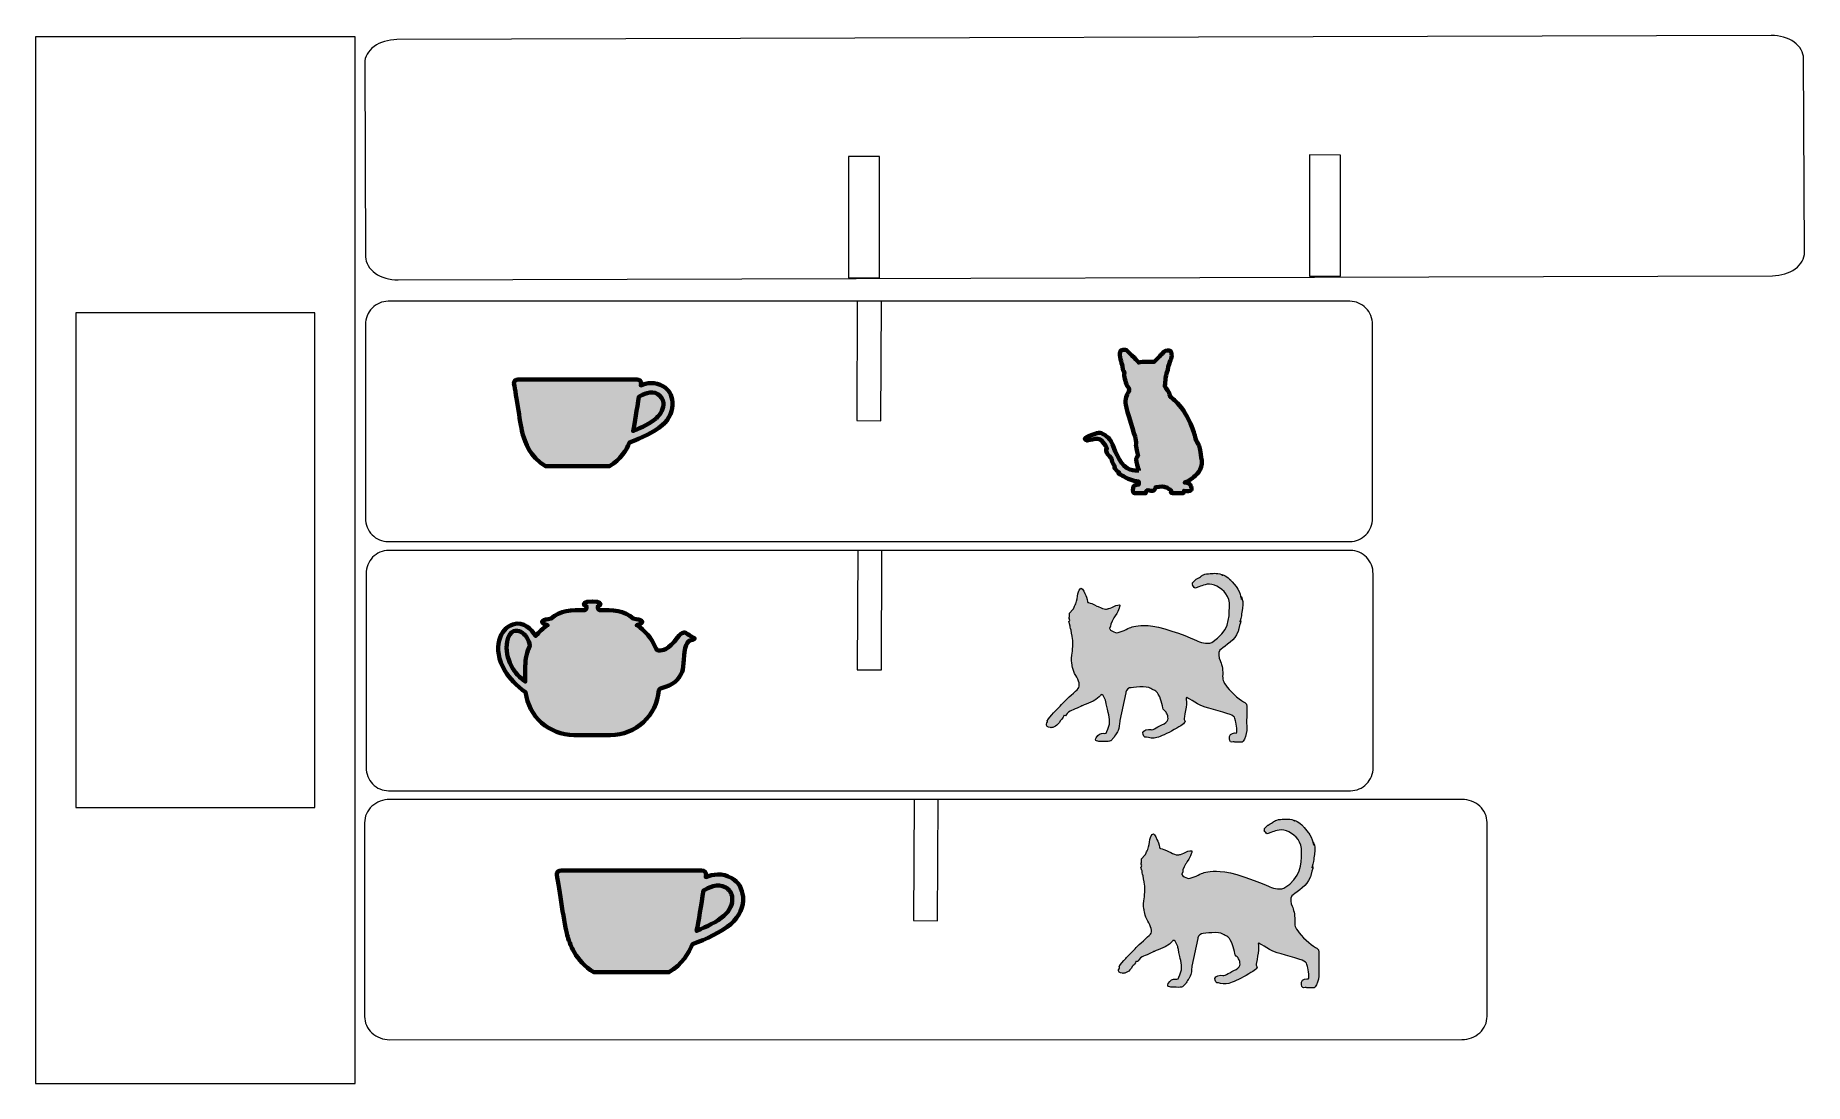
# Model space of a CAD drawing. Header units: millimetres. Extents: x -273 to -53, y 69 to 199.
import ezdxf

# ---------------------------------------------------------------- set-up
doc = ezdxf.new("R2010")
doc.units = ezdxf.units.MM
doc.header["$MEASUREMENT"] = 0
doc.layers.add('Calque_par_d_faut', color=7, linetype='Continuous')

msp = doc.modelspace()

# ---------------------------------------------------------------- hatches: boundary and pattern name
at = {"layer": 'Calque_par_d_faut', "true_color": 0x191919}
h = msp.add_hatch(color=250, dxfattribs=at)
edge = h.paths.add_edge_path()
edge.add_spline(control_points=[(-135.6695, 144.5922), (-135.6695, 144.5922), (-136.9869, 144.3372), (-137.8369, 145.5272), (-138.6868, 146.7172), (-138.9418, 148.2896), (-139.4943, 148.6721), (-140.0467, 149.0545), (-140.2804, 149.3732), (-140.8754, 149.2033), (-141.4704, 149.0333), (-142.2778, 148.6933), (-142.3628, 148.5658), (-142.4478, 148.4383), (-142.1503, 148.3108), (-142.1503, 148.3108), (-142.1503, 148.3108), (-141.8529, 148.3108), (-141.4279, 148.4383), (-141.0029, 148.5658), (-140.4504, 148.5233), (-140.2804, 148.2683), (-140.1104, 148.0133), (-139.813, 147.7584), (-139.6855, 147.4184), (-139.558, 147.0784), (-139.728, 147.2484), (-139.728, 147.2484), (-139.728, 147.2484), (-139.7705, 146.8234), (-139.5155, 146.5684), (-139.2605, 146.3134), (-138.963, 145.9736), (-139.0055, 145.8459), (-139.048, 145.7186), (-138.6656, 145.0809), (-138.6656, 145.0809), (-138.6656, 145.0809), (-138.7081, 144.8684), (-138.7081, 144.8684), (-138.7081, 144.8684), (-138.4956, 144.6562), (-138.4956, 144.6562), (-138.4956, 144.6562), (-138.3681, 144.4861), (-138.1556, 144.3585), (-137.9431, 144.2311), (-138.1981, 144.2311), (-138.1981, 144.2311), (-138.1981, 144.2311), (-137.8156, 143.9762), (-137.6881, 143.9337), (-137.5606, 143.8913), (-137.3057, 143.6787), (-137.3057, 143.6787), (-137.3057, 143.6787), (-136.4132, 143.2537), (-135.6907, 143.2112), (-135.6058, 143.126), (-135.6907, 142.8286), (-135.6907, 142.8286), (-135.6907, 142.8286), (-136.2432, 142.8286), (-136.3282, 142.616), (-136.4132, 142.4035), (-136.4982, 141.8087), (-136.2008, 141.7663), (-135.9033, 141.7238), (-135.7757, 141.7663), (-135.7757, 141.7663), (-135.7757, 141.7663), (-135.4783, 141.8087), (-135.2658, 141.7663), (-135.0533, 141.7238), (-134.8408, 141.7663), (-134.8408, 141.7663), (-134.8408, 141.7663), (-134.7558, 142.0212), (-134.7558, 142.0212), (-134.7558, 142.0212), (-134.6708, 142.1914), (-134.3734, 142.1061), (-134.0759, 142.0212), (-133.9484, 142.0212), (-133.8209, 142.1061), (-133.6934, 142.1914), (-133.6084, 142.4888), (-133.6084, 142.4888), (-133.6084, 142.4888), (-132.716, 142.6589), (-132.5461, 142.5736), (-132.376, 142.4888), (-132.0786, 142.4035), (-132.0786, 142.4035), (-132.0786, 142.4035), (-131.951, 142.2338), (-131.8236, 142.2338), (-131.696, 142.2338), (-131.6536, 142.0212), (-131.6536, 142.0212), (-131.6536, 142.0212), (-131.7384, 141.8511), (-131.6536, 141.8087), (-131.5687, 141.7663), (-130.8887, 141.7663), (-130.5912, 141.7663), (-130.2935, 141.7663), (-130.1237, 141.7238), (-130.0813, 141.8511), (-130.0385, 141.9788), (-130.0813, 142.0637), (-130.0813, 142.0637), (-130.0813, 142.0637), (-129.7411, 142.0212), (-129.7411, 142.0212), (-129.7411, 142.0212), (-129.2736, 141.9788), (-129.1887, 142.1489), (-129.1038, 142.3186), (-129.0614, 142.3611), (-129.1887, 142.5736), (-129.3163, 142.7862), (-129.3588, 142.9138), (-129.3588, 142.9138), (-129.3588, 142.9138), (-129.6986, 143.0412), (-129.6986, 143.0412), (-129.6986, 143.0412), (-129.996, 143.0836), (-129.996, 143.0836), (-129.996, 143.0836), (-129.4012, 143.2961), (-129.0186, 143.636), (-128.6363, 143.9762), (-127.7013, 144.6562), (-127.8714, 145.8034), (-128.0411, 146.9509), (-128.1263, 147.4184), (-128.2537, 147.7584), (-128.3813, 148.0984), (-128.5511, 148.1408), (-128.6363, 148.5658), (-128.7212, 148.9908), (-128.9761, 149.6707), (-129.1887, 150.1807), (-129.4012, 150.6907), (-129.9536, 151.8806), (-130.6337, 152.6455), (-131.3137, 153.4105), (-131.696, 153.6654), (-131.696, 153.6654), (-131.696, 153.6654), (-131.696, 153.538), (-131.7809, 153.793), (-131.8661, 154.0479), (-131.9934, 154.3879), (-132.0359, 154.4304), (-132.0786, 154.4729), (-132.4609, 155.0679), (-132.4609, 155.0679), (-132.4609, 155.0679), (-132.376, 155.4928), (-132.376, 155.7903), (-132.376, 156.0878), (-132.2059, 156.7252), (-132.2059, 156.7252), (-132.2059, 156.7252), (-132.0786, 157.0653), (-132.0786, 157.0653), (-132.0786, 157.0653), (-132.0359, 157.4477), (-132.0359, 157.4477), (-132.0359, 157.4477), (-131.8236, 158.0427), (-131.7384, 158.2552), (-131.6536, 158.4676), (-131.5687, 158.8501), (-131.6111, 158.9351), (-131.6536, 159.0201), (-131.5259, 159.3601), (-131.8661, 159.4451), (-132.2059, 159.5301), (-132.5034, 159.4026), (-132.801, 159.0626), (-133.0984, 158.7226), (-133.7359, 158.0852), (-133.7784, 158.0427), (-133.8209, 158.0002), (-135.3083, 158.1702), (-135.6907, 157.9576), (-135.9457, 158.2977), (-137.1782, 159.4876), (-137.1782, 159.4876), (-137.1782, 159.4876), (-138.0281, 159.785), (-138.0281, 159.1476), (-138.0281, 158.5101), (-137.7306, 157.6177), (-137.6881, 157.4477), (-137.6456, 157.2777), (-137.6456, 157.0653), (-137.6456, 157.0653), (-137.6456, 157.0653), (-137.5606, 156.9378), (-137.5606, 156.9378), (-137.5606, 156.9378), (-137.4332, 156.6828), (-137.4757, 156.4703), (-137.5181, 156.2578), (-137.2206, 155.1529), (-137.0931, 155.0254), (-136.9657, 154.8979), (-136.8382, 154.6854), (-136.8807, 154.5154), (-136.9232, 154.3454), (-137.0507, 154.1329), (-137.0507, 154.1329), (-137.0507, 154.1329), (-137.4332, 153.4105), (-137.3057, 152.7305), (-137.1782, 152.0506), (-136.1582, 148.8208), (-136.0733, 148.5658), (-135.9882, 148.3108), (-136.0307, 147.7584), (-136.0307, 147.7584), (-136.0307, 147.7584), (-135.8607, 146.9084), (-135.8607, 146.9084), (-135.8607, 146.9084), (-135.7757, 146.3986), (-135.7757, 146.3986), (-135.7757, 146.3986), (-135.9882, 146.2285), (-135.9882, 145.9311), (-135.9882, 145.6337), (-135.8182, 144.9112), (-135.7332, 144.826), (-135.6483, 144.7411), (-135.6695, 144.5922), (-135.6695, 144.5922)], knot_values=[0, 0, 0, 0, 0.0125, 0.0125, 0.0125, 0.025, 0.025, 0.025, 0.0375, 0.0375, 0.0375, 0.05, 0.05, 0.05, 0.0625, 0.0625, 0.0625, 0.075, 0.075, 0.075, 0.0875, 0.0875, 0.0875, 0.1, 0.1, 0.1, 0.1125, 0.1125, 0.1125, 0.125, 0.125, 0.125, 0.1375, 0.1375, 0.1375, 0.15, 0.15, 0.15, 0.1625, 0.1625, 0.1625, 0.175, 0.175, 0.175, 0.1875, 0.1875, 0.1875, 0.2, 0.2, 0.2, 0.2125, 0.2125, 0.2125, 0.225, 0.225, 0.225, 0.2375, 0.2375, 0.2375, 0.25, 0.25, 0.25, 0.2625, 0.2625, 0.2625, 0.275, 0.275, 0.275, 0.2875, 0.2875, 0.2875, 0.3, 0.3, 0.3, 0.3125, 0.3125, 0.3125, 0.325, 0.325, 0.325, 0.3375, 0.3375, 0.3375, 0.35, 0.35, 0.35, 0.3625, 0.3625, 0.3625, 0.375, 0.375, 0.375, 0.3875, 0.3875, 0.3875, 0.4, 0.4, 0.4, 0.4125, 0.4125, 0.4125, 0.425, 0.425, 0.425, 0.4375, 0.4375, 0.4375, 0.45, 0.45, 0.45, 0.4625, 0.4625, 0.4625, 0.475, 0.475, 0.475, 0.4875, 0.4875, 0.4875, 0.5, 0.5, 0.5, 0.5125, 0.5125, 0.5125, 0.525, 0.525, 0.525, 0.5375, 0.5375, 0.5375, 0.55, 0.55, 0.55, 0.5625, 0.5625, 0.5625, 0.575, 0.575, 0.575, 0.5875, 0.5875, 0.5875, 0.6, 0.6, 0.6, 0.6125, 0.6125, 0.6125, 0.625, 0.625, 0.625, 0.6375, 0.6375, 0.6375, 0.65, 0.65, 0.65, 0.6625, 0.6625, 0.6625, 0.675, 0.675, 0.675, 0.6875, 0.6875, 0.6875, 0.7, 0.7, 0.7, 0.7125, 0.7125, 0.7125, 0.725, 0.725, 0.725, 0.7375, 0.7375, 0.7375, 0.75, 0.75, 0.75, 0.7625, 0.7625, 0.7625, 0.775, 0.775, 0.775, 0.7875, 0.7875, 0.7875, 0.8, 0.8, 0.8, 0.8125, 0.8125, 0.8125, 0.825, 0.825, 0.825, 0.8375, 0.8375, 0.8375, 0.85, 0.85, 0.85, 0.8625, 0.8625, 0.8625, 0.875, 0.875, 0.875, 0.8875, 0.8875, 0.8875, 0.9, 0.9, 0.9, 0.9125, 0.9125, 0.9125, 0.925, 0.925, 0.925, 0.9375, 0.9375, 0.9375, 0.95, 0.95, 0.95, 0.9625, 0.9625, 0.9625, 0.975, 0.975, 0.975, 0.9875, 0.9875, 0.9875, 1, 1, 1, 1], degree=3, periodic=1)
at = {"layer": 'Calque_par_d_faut', "true_color": 0x434242}
h = msp.add_hatch(color=250, dxfattribs=at)
edge = h.paths.add_edge_path()
edge.add_spline(control_points=[(-193.5051, 153.0601), (-193.5876, 153.901), (-193.9779, 154.6225), (-194.6913, 155.0388), (-195.6683, 155.6087), (-196.7102, 155.436), (-197.4496, 155.1381), (-197.4336, 155.2244), (-197.4183, 155.3046), (-197.4046, 155.3764), (-197.3565, 155.6232), (-197.5849, 155.8462), (-197.8843, 155.8462), (-197.8843, 155.8462), (-212.6978, 155.8462), (-212.6978, 155.8462), (-212.998, 155.8462), (-213.2264, 155.6232), (-213.1783, 155.3764), (-212.9125, 154.0187), (-212.3472, 149.9449), (-212.0684, 149.0145), (-211.8247, 148.2032), (-211.2427, 146.2717), (-209.2498, 145.1045), (-209.2498, 145.1045), (-201.3331, 145.1045), (-201.3331, 145.1045), (-199.9238, 145.9304), (-199.2195, 147.1387), (-198.8422, 148.0625), (-197.4214, 148.5764), (-195.7615, 149.3393), (-194.7945, 150.1905), (-193.8771, 150.9982), (-193.4065, 152.044), (-193.5051, 153.0601)], knot_values=[0, 0, 0, 0, 0.08333333, 0.08333333, 0.08333333, 0.16666667, 0.16666667, 0.16666667, 0.25, 0.25, 0.25, 0.33333333, 0.33333333, 0.33333333, 0.41666667, 0.41666667, 0.41666667, 0.5, 0.5, 0.5, 0.58333333, 0.58333333, 0.58333333, 0.66666667, 0.66666667, 0.66666667, 0.75, 0.75, 0.75, 0.83333333, 0.83333333, 0.83333333, 0.91666667, 0.91666667, 0.91666667, 1, 1, 1, 1], degree=3, periodic=1)
h = msp.add_hatch(color=250, dxfattribs=at)
edge = h.paths.add_edge_path()
edge.add_spline(control_points=[(-195.5484, 151.0474), (-196.2175, 150.4587), (-197.3274, 149.8994), (-198.4068, 149.4578), (-198.2028, 150.4124), (-197.9194, 152.2628), (-197.6857, 153.7234), (-197.2075, 154.0298), (-196.1824, 154.5484), (-195.3322, 154.0519), (-194.9388, 153.823), (-194.6875, 153.4213), (-194.6417, 152.9497), (-194.5791, 152.3032), (-194.909, 151.6098), (-195.5484, 151.0474)], knot_values=[0, 0, 0, 0, 0.2, 0.2, 0.2, 0.4, 0.4, 0.4, 0.6, 0.6, 0.6, 0.8, 0.8, 0.8, 1, 1, 1, 1], degree=3, periodic=1)
at = {"layer": 'Calque_par_d_faut', "true_color": 0x191919}
h = msp.add_hatch(color=250, dxfattribs=at)
edge = h.paths.add_edge_path()
edge.add_spline(control_points=[(-138.5039, 124.4619), (-138.5039, 124.4619), (-139.0232, 124.6595), (-139.1717, 124.7834), (-139.3201, 124.9072), (-139.2953, 125.006), (-139.2953, 125.006), (-139.2953, 125.006), (-139.1717, 125.2779), (-139.1717, 125.2779), (-139.1717, 125.2779), (-139.1469, 125.5251), (-139.1469, 125.5251), (-139.1469, 125.5251), (-138.9985, 125.8963), (-138.9985, 125.8963), (-138.9985, 125.8963), (-138.8254, 126.2177), (-138.8254, 126.2177), (-138.8254, 126.2177), (-138.405, 126.8607), (-138.2813, 127.0834), (-138.1577, 127.306), (-138.034, 127.776), (-138.034, 127.776), (-138.034, 127.776), (-138.034, 127.8998), (-138.034, 127.8998), (-138.034, 127.8998), (-138.4791, 127.9244), (-138.776, 127.7263), (-139.0727, 127.5287), (-139.4932, 127.4299), (-139.4932, 127.4299), (-139.4932, 127.4299), (-139.79, 127.3557), (-139.9878, 127.4048), (-140.1857, 127.4545), (-140.7298, 127.7017), (-140.7298, 127.7017), (-140.7298, 127.7017), (-141.5954, 128.122), (-141.7191, 128.1471), (-141.8428, 128.1717), (-142.0159, 128.2213), (-142.0159, 128.2213), (-142.0159, 128.2213), (-142.1643, 128.9134), (-142.2632, 129.0869), (-142.3621, 129.26), (-142.6094, 130.0268), (-142.8073, 129.9772), (-143.0052, 129.9275), (-143.1783, 129.6557), (-143.2278, 129.2846), (-143.2772, 128.9134), (-143.4009, 128.3447), (-143.4504, 128.1963), (-143.4998, 128.0478), (-143.673, 127.7514), (-143.6977, 127.6275), (-143.7224, 127.5041), (-143.8461, 127.3306), (-143.8461, 127.3306), (-143.8461, 127.3306), (-144.2913, 126.8858), (-144.2913, 126.8858), (-144.2913, 126.8858), (-144.2913, 126.4404), (-144.2913, 126.4404), (-144.2913, 126.4404), (-144.3655, 126.3416), (-144.3655, 126.3416), (-144.3655, 126.3416), (-144.2665, 126.2177), (-144.2665, 126.2177), (-144.2665, 126.2177), (-144.3655, 126.1435), (-144.3655, 126.1435), (-144.3655, 126.1435), (-144.2171, 126.0693), (-144.2171, 126.0693), (-144.2171, 126.0693), (-144.2913, 126.0201), (-144.2913, 126.0201), (-144.2913, 126.0201), (-144.2418, 125.9705), (-144.2418, 125.9705), (-144.2418, 125.9705), (-144.3655, 125.8466), (-144.3655, 125.8466), (-144.3655, 125.8466), (-144.2171, 125.4509), (-144.2171, 125.4509), (-144.2171, 125.4509), (-144.2171, 125.1791), (-144.1429, 125.006), (-144.0687, 124.833), (-143.9698, 124.0662), (-143.8956, 123.7196), (-143.8213, 123.3736), (-143.8708, 122.211), (-143.9945, 121.692), (-144.1181, 121.1724), (-143.9698, 120.6528), (-143.9698, 120.6528), (-143.9698, 120.6528), (-143.8956, 119.7626), (-143.4998, 119.1693), (-143.1041, 118.5755), (-142.9062, 117.8337), (-143.1783, 117.5368), (-143.4504, 117.2399), (-144.6375, 116.2509), (-144.9343, 115.9044), (-145.2311, 115.5583), (-146.1462, 114.643), (-146.1462, 114.643), (-146.1462, 114.643), (-146.7398, 114.0001), (-146.8882, 113.7774), (-147.0366, 113.5547), (-147.086, 113.5547), (-147.0118, 113.4805), (-146.9376, 113.4063), (-147.185, 113.159), (-147.1355, 113.0106), (-147.086, 112.8621), (-147.0366, 112.7879), (-146.8634, 112.7633), (-146.6903, 112.7387), (-146.5666, 112.6891), (-146.5666, 112.6891), (-146.5666, 112.6891), (-146.1709, 112.7387), (-145.9978, 112.8621), (-145.8247, 112.986), (-145.5526, 113.3075), (-145.5526, 113.3075), (-145.5526, 113.3075), (-145.3795, 113.5798), (-145.3795, 113.5798), (-145.3795, 113.5798), (-145.2806, 113.7032), (-145.2063, 113.7528), (-145.1322, 113.802), (-144.9343, 114.2228), (-144.9343, 114.2228), (-144.9343, 114.2228), (-144.9343, 114.1235), (-144.7859, 114.1731), (-144.6375, 114.2228), (-144.5139, 114.6185), (-144.1923, 114.7418), (-143.8708, 114.8657), (-142.6837, 115.4099), (-142.6837, 115.4099), (-142.6837, 115.4099), (-141.2244, 116.0282), (-141.0019, 116.1767), (-140.7793, 116.3247), (-140.3835, 116.77), (-140.3835, 116.77), (-140.3835, 116.77), (-140.2352, 116.8442), (-140.1115, 116.6712), (-139.9878, 116.4982), (-139.79, 116.0282), (-139.79, 116.0282), (-139.79, 116.0282), (-139.6416, 115.3602), (-139.5674, 114.9645), (-139.4932, 114.5688), (-139.1469, 113.4559), (-139.3942, 112.8872), (-139.6416, 112.3185), (-139.6168, 111.9473), (-139.8889, 111.9719), (-140.1609, 111.9965), (-140.4825, 112.0707), (-140.7793, 111.7001), (-141.076, 111.329), (-141.1008, 111.0817), (-140.9277, 111.0571), (-140.7545, 111.0321), (-140.7793, 111.0321), (-140.6556, 110.9829), (-140.5319, 110.9333), (-140.2599, 110.9829), (-140.2599, 110.9829), (-140.2599, 110.9829), (-140.1115, 110.9829), (-139.7405, 110.9578), (-139.3695, 110.9333), (-139.1469, 111.0571), (-139.1469, 111.0571), (-139.1469, 111.0571), (-138.776, 111.4523), (-138.776, 111.4523), (-138.776, 111.4523), (-138.6028, 111.7743), (-138.4791, 111.9223), (-138.3555, 112.0707), (-138.2566, 112.1946), (-138.1577, 112.5657), (-138.0587, 112.9364), (-138.034, 113.5798), (-138.034, 113.5798), (-138.034, 113.5798), (-137.292, 117.0173), (-137.292, 117.0173), (-137.292, 117.0173), (-137.1931, 117.5368), (-136.822, 117.6111), (-136.4511, 117.6853), (-134.6456, 117.8829), (-134.2004, 117.5614), (-133.7553, 117.2399), (-133.5822, 117.3884), (-133.2607, 116.8442), (-132.9391, 116.3001), (-132.9886, 116.1271), (-132.8155, 115.6817), (-132.6423, 115.2368), (-132.766, 115.0142), (-132.5434, 114.8411), (-132.3208, 114.6676), (-132.2466, 114.5688), (-132.1725, 114.3712), (-132.0982, 114.1731), (-131.8014, 113.5301), (-132.5434, 113.1841), (-133.2853, 112.8375), (-133.8789, 112.3676), (-134.1758, 112.4418), (-134.4725, 112.5161), (-135.1897, 112.3922), (-135.165, 112.0707), (-135.1403, 111.7492), (-135.0414, 111.4278), (-134.7198, 111.502), (-134.4478, 111.4523), (-133.8789, 111.3044), (-133.4337, 111.4523), (-132.9886, 111.6008), (-132.1725, 111.9473), (-131.2821, 112.4418), (-130.3917, 112.9364), (-129.9712, 113.2583), (-129.9465, 113.4313), (-129.9217, 113.6044), (-130.0702, 113.654), (-130.0454, 113.8271), (-130.0207, 114.0001), (-129.897, 114.7669), (-129.7981, 115.2118), (-129.6992, 115.6571), (-129.7981, 116.2013), (-129.7981, 116.3989), (-129.7981, 116.597), (-128.4873, 115.6325), (-127.7948, 115.3602), (-127.1023, 115.0884), (-124.4559, 114.4204), (-124.1344, 114.2228), (-123.8128, 114.0247), (-123.7882, 113.9755), (-123.6892, 113.5547), (-123.5903, 113.1345), (-123.4171, 111.9719), (-123.5903, 112.0216), (-123.7634, 112.0707), (-124.4064, 111.9719), (-124.4312, 111.6008), (-124.4559, 111.2302), (-124.3817, 110.8094), (-124.1344, 110.9087), (-123.8871, 111.0075), (-123.7634, 110.8836), (-123.7634, 110.8836), (-123.7634, 110.8836), (-123.0214, 110.8836), (-123.0214, 110.8836), (-123.0214, 110.8836), (-122.7494, 110.8094), (-122.5762, 111.2547), (-122.4031, 111.7001), (-122.23, 112.2192), (-122.2795, 112.6891), (-122.3289, 113.159), (-122.2795, 114.9399), (-122.2795, 114.9399), (-122.2795, 114.9399), (-122.1558, 115.6817), (-122.5268, 115.8056), (-122.8978, 115.929), (-124.1344, 116.9681), (-124.7032, 117.7099), (-125.2721, 118.4521), (-125.2968, 118.6001), (-125.2721, 119.2927), (-125.2474, 119.9853), (-125.4205, 120.6779), (-125.5936, 121.0239), (-125.7667, 121.3705), (-125.8904, 121.9638), (-125.6183, 122.2853), (-125.3463, 122.6068), (-124.0107, 123.349), (-123.5655, 124.1896), (-123.1203, 125.0306), (-123.2935, 124.808), (-123.2935, 124.808), (-123.2935, 124.808), (-123.1698, 125.3521), (-123.1698, 125.3521), (-123.1698, 125.3521), (-123.0462, 125.6986), (-123.0462, 125.6986), (-123.0462, 125.6986), (-123.0214, 125.9459), (-123.0214, 125.9459), (-123.0214, 125.9459), (-123.1451, 125.7729), (-123.1451, 125.7729), (-123.1451, 125.7729), (-123.0214, 126.2428), (-123.0214, 126.2428), (-123.0214, 126.2428), (-122.9472, 126.5643), (-122.9472, 126.5643), (-122.9472, 126.5643), (-122.9225, 126.8115), (-122.9225, 126.8115), (-122.9225, 126.8115), (-122.6999, 127.9986), (-122.7741, 128.3447), (-122.8483, 128.6912), (-122.9967, 128.9631), (-122.9967, 128.9631), (-122.9967, 128.9631), (-122.9225, 128.592), (-122.9225, 128.592), (-122.9225, 128.592), (-123.0214, 128.8643), (-123.1203, 129.26), (-123.2193, 129.6557), (-123.5903, 130.1748), (-123.5903, 130.1748), (-123.5903, 130.1748), (-124.098, 130.7845), (-124.098, 130.7845), (-124.098, 130.7845), (-124.2085, 130.917), (-124.2085, 130.917), (-124.2085, 130.917), (-124.5548, 131.2881), (-124.7774, 131.4115), (-125, 131.5354), (-125.3215, 131.6838), (-125.3215, 131.6838), (-125.3215, 131.6838), (-125.2721, 131.5846), (-125.2721, 131.5846), (-125.2721, 131.5846), (-125.4699, 131.7581), (-125.8904, 131.8072), (-126.0313, 131.8239), (-126.1722, 131.8294), (-126.2973, 131.8294), (-126.4224, 131.8294), (-126.5317, 131.8239), (-126.6093, 131.8183), (-126.6856, 131.8125), (-126.7313, 131.8072), (-126.7313, 131.8072), (-126.7313, 131.8072), (-127.2754, 131.7827), (-127.498, 131.7084), (-127.7206, 131.6342), (-127.8937, 131.5103), (-127.8937, 131.5103), (-127.8937, 131.5103), (-127.9679, 131.4361), (-128.1657, 131.3127), (-128.3636, 131.1889), (-128.611, 131.0655), (-128.611, 131.0655), (-128.611, 131.0655), (-128.9448, 130.7315), (-128.9448, 130.7315), (-128.9448, 130.7315), (-129.0066, 130.6698), (-129.0066, 130.6698), (-129.0066, 130.6698), (-129.0066, 130.4225), (-129.0066, 130.4225), (-129.0066, 130.4225), (-129.1303, 130.4471), (-128.982, 130.2986), (-128.8335, 130.1502), (-128.7841, 129.9275), (-128.5615, 130.0268), (-128.3389, 130.1256), (-128.3884, 130.101), (-128.0174, 130.2244), (-127.6464, 130.3483), (-126.8549, 130.744), (-125.9893, 130.2244), (-125.1237, 129.7048), (-124.3817, 129.1115), (-124.4312, 127.6521), (-124.4806, 126.1931), (-124.4559, 124.6103), (-126.6076, 123.2497), (-127.2507, 123.0275), (-128.1411, 123.2748), (-128.5368, 123.4975), (-128.9325, 123.7196), (-132.2714, 125.0552), (-133.9284, 125.2779), (-135.5855, 125.5006), (-136.2285, 125.2533), (-136.6737, 125.1294), (-137.1189, 125.006), (-137.8114, 124.4865), (-138.5039, 124.4619)], knot_values=[0, 0, 0, 0, 0.00704225, 0.00704225, 0.00704225, 0.01408451, 0.01408451, 0.01408451, 0.02112676, 0.02112676, 0.02112676, 0.02816901, 0.02816901, 0.02816901, 0.03521127, 0.03521127, 0.03521127, 0.04225352, 0.04225352, 0.04225352, 0.04929577, 0.04929577, 0.04929577, 0.05633803, 0.05633803, 0.05633803, 0.06338028, 0.06338028, 0.06338028, 0.07042254, 0.07042254, 0.07042254, 0.07746479, 0.07746479, 0.07746479, 0.08450704, 0.08450704, 0.08450704, 0.0915493, 0.0915493, 0.0915493, 0.09859155, 0.09859155, 0.09859155, 0.1056338, 0.1056338, 0.1056338, 0.11267606, 0.11267606, 0.11267606, 0.11971831, 0.11971831, 0.11971831, 0.12676056, 0.12676056, 0.12676056, 0.13380282, 0.13380282, 0.13380282, 0.14084507, 0.14084507, 0.14084507, 0.14788732, 0.14788732, 0.14788732, 0.15492958, 0.15492958, 0.15492958, 0.16197183, 0.16197183, 0.16197183, 0.16901408, 0.16901408, 0.16901408, 0.17605634, 0.17605634, 0.17605634, 0.18309859, 0.18309859, 0.18309859, 0.19014085, 0.19014085, 0.19014085, 0.1971831, 0.1971831, 0.1971831, 0.20422535, 0.20422535, 0.20422535, 0.21126761, 0.21126761, 0.21126761, 0.21830986, 0.21830986, 0.21830986, 0.22535211, 0.22535211, 0.22535211, 0.23239437, 0.23239437, 0.23239437, 0.23943662, 0.23943662, 0.23943662, 0.24647887, 0.24647887, 0.24647887, 0.25352113, 0.25352113, 0.25352113, 0.26056338, 0.26056338, 0.26056338, 0.26760563, 0.26760563, 0.26760563, 0.27464789, 0.27464789, 0.27464789, 0.28169014, 0.28169014, 0.28169014, 0.28873239, 0.28873239, 0.28873239, 0.29577465, 0.29577465, 0.29577465, 0.3028169, 0.3028169, 0.3028169, 0.30985915, 0.30985915, 0.30985915, 0.31690141, 0.31690141, 0.31690141, 0.32394366, 0.32394366, 0.32394366, 0.33098592, 0.33098592, 0.33098592, 0.33802817, 0.33802817, 0.33802817, 0.34507042, 0.34507042, 0.34507042, 0.35211268, 0.35211268, 0.35211268, 0.35915493, 0.35915493, 0.35915493, 0.36619718, 0.36619718, 0.36619718, 0.37323944, 0.37323944, 0.37323944, 0.38028169, 0.38028169, 0.38028169, 0.38732394, 0.38732394, 0.38732394, 0.3943662, 0.3943662, 0.3943662, 0.40140845, 0.40140845, 0.40140845, 0.4084507, 0.4084507, 0.4084507, 0.41549296, 0.41549296, 0.41549296, 0.42253521, 0.42253521, 0.42253521, 0.42957746, 0.42957746, 0.42957746, 0.43661972, 0.43661972, 0.43661972, 0.44366197, 0.44366197, 0.44366197, 0.45070423, 0.45070423, 0.45070423, 0.45774648, 0.45774648, 0.45774648, 0.46478873, 0.46478873, 0.46478873, 0.47183099, 0.47183099, 0.47183099, 0.47887324, 0.47887324, 0.47887324, 0.48591549, 0.48591549, 0.48591549, 0.49295775, 0.49295775, 0.49295775, 0.5, 0.5, 0.5, 0.50704225, 0.50704225, 0.50704225, 0.51408451, 0.51408451, 0.51408451, 0.52112676, 0.52112676, 0.52112676, 0.52816901, 0.52816901, 0.52816901, 0.53521127, 0.53521127, 0.53521127, 0.54225352, 0.54225352, 0.54225352, 0.54929577, 0.54929577, 0.54929577, 0.55633803, 0.55633803, 0.55633803, 0.56338028, 0.56338028, 0.56338028, 0.57042254, 0.57042254, 0.57042254, 0.57746479, 0.57746479, 0.57746479, 0.58450704, 0.58450704, 0.58450704, 0.5915493, 0.5915493, 0.5915493, 0.59859155, 0.59859155, 0.59859155, 0.6056338, 0.6056338, 0.6056338, 0.61267606, 0.61267606, 0.61267606, 0.61971831, 0.61971831, 0.61971831, 0.62676056, 0.62676056, 0.62676056, 0.63380282, 0.63380282, 0.63380282, 0.64084507, 0.64084507, 0.64084507, 0.64788732, 0.64788732, 0.64788732, 0.65492958, 0.65492958, 0.65492958, 0.66197183, 0.66197183, 0.66197183, 0.66901408, 0.66901408, 0.66901408, 0.67605634, 0.67605634, 0.67605634, 0.68309859, 0.68309859, 0.68309859, 0.69014085, 0.69014085, 0.69014085, 0.6971831, 0.6971831, 0.6971831, 0.70422535, 0.70422535, 0.70422535, 0.71126761, 0.71126761, 0.71126761, 0.71830986, 0.71830986, 0.71830986, 0.72535211, 0.72535211, 0.72535211, 0.73239437, 0.73239437, 0.73239437, 0.73943662, 0.73943662, 0.73943662, 0.74647887, 0.74647887, 0.74647887, 0.75352113, 0.75352113, 0.75352113, 0.76056338, 0.76056338, 0.76056338, 0.76760563, 0.76760563, 0.76760563, 0.77464789, 0.77464789, 0.77464789, 0.78169014, 0.78169014, 0.78169014, 0.78873239, 0.78873239, 0.78873239, 0.79577465, 0.79577465, 0.79577465, 0.8028169, 0.8028169, 0.8028169, 0.80985915, 0.80985915, 0.80985915, 0.81690141, 0.81690141, 0.81690141, 0.82394366, 0.82394366, 0.82394366, 0.83098592, 0.83098592, 0.83098592, 0.83802817, 0.83802817, 0.83802817, 0.84507042, 0.84507042, 0.84507042, 0.85211268, 0.85211268, 0.85211268, 0.85915493, 0.85915493, 0.85915493, 0.86619718, 0.86619718, 0.86619718, 0.87323944, 0.87323944, 0.87323944, 0.88028169, 0.88028169, 0.88028169, 0.88732394, 0.88732394, 0.88732394, 0.8943662, 0.8943662, 0.8943662, 0.90140845, 0.90140845, 0.90140845, 0.9084507, 0.9084507, 0.9084507, 0.91549296, 0.91549296, 0.91549296, 0.92253521, 0.92253521, 0.92253521, 0.92957746, 0.92957746, 0.92957746, 0.93661972, 0.93661972, 0.93661972, 0.94366197, 0.94366197, 0.94366197, 0.95070423, 0.95070423, 0.95070423, 0.95774648, 0.95774648, 0.95774648, 0.96478873, 0.96478873, 0.96478873, 0.97183099, 0.97183099, 0.97183099, 0.97887324, 0.97887324, 0.97887324, 0.98591549, 0.98591549, 0.98591549, 0.99295775, 0.99295775, 0.99295775, 1, 1, 1, 1], degree=3, periodic=1)
at = {"layer": 'Calque_par_d_faut', "true_color": 0x434242}
h = msp.add_hatch(color=250, dxfattribs=at)
edge = h.paths.add_edge_path()
edge.add_spline(control_points=[(-190.934, 123.8883), (-191.7909, 124.2743), (-191.8967, 124.5476), (-192.0782, 124.5006), (-192.3879, 124.4208), (-192.5987, 124.28), (-192.9056, 123.8617), (-194.0638, 122.2774), (-194.6796, 122.2658), (-195.2674, 122.2728), (-195.3753, 122.2738), (-195.4468, 122.329), (-195.5246, 122.451), (-195.561, 122.5081), (-195.5974, 122.5657), (-195.6339, 122.6234), (-196.1054, 123.7664), (-196.9174, 124.7326), (-197.9431, 125.3968), (-196.7016, 125.7296), (-197.37, 126.1219), (-198.3831, 126.2088), (-199.4131, 127.2625), (-200.9668, 127.2807), (-202.5954, 127.2779), (-202.7293, 127.3319), (-202.8303, 127.5939), (-202.7769, 127.7278), (-202.7233, 127.8623), (-202.401, 127.8511), (-202.4432, 128.0017), (-202.4432, 128.0017), (-202.4144, 128.3807), (-203.4743, 128.3548), (-204.534, 128.3807), (-204.5055, 128.0017), (-204.5055, 128.0017), (-204.5472, 127.8511), (-204.2248, 127.8623), (-204.1715, 127.7278), (-204.1181, 127.5939), (-204.2191, 127.3319), (-204.3533, 127.2779), (-205.9816, 127.2807), (-207.5351, 127.2625), (-208.5648, 126.2088), (-209.5786, 126.1219), (-210.2465, 125.7296), (-209.005, 125.3968), (-209.562, 125.0359), (-210.0559, 124.5868), (-210.4666, 124.0684), (-211.0262, 124.8587), (-211.9435, 125.9502), (-213.3217, 125.4906), (-214.8459, 124.9827), (-216.0084, 122.6231), (-214.2578, 119.6947), (-213.7489, 118.8436), (-212.8576, 117.8989), (-211.7244, 117.0821), (-211.3634, 114.091), (-208.817, 111.7731), (-205.7286, 111.7731), (-205.7286, 111.7731), (-201.2198, 111.7731), (-201.2198, 111.7731), (-198.0489, 111.7731), (-195.4489, 114.2167), (-195.1995, 117.3232), (-195.1385, 117.4527), (-195.0446, 117.5627), (-194.8821, 117.6006), (-193.4444, 117.9315), (-192.6751, 118.6522), (-192.3157, 119.628), (-192.0957, 120.2236), (-192.1826, 122.0089), (-191.8252, 122.9223), (-191.6837, 123.2863), (-191.4091, 123.5523), (-191.1849, 123.5596), (-190.8892, 123.5689), (-190.5711, 123.724), (-190.934, 123.8883)], knot_values=[0, 0, 0, 0, 0.03571429, 0.03571429, 0.03571429, 0.07142857, 0.07142857, 0.07142857, 0.10714286, 0.10714286, 0.10714286, 0.14285714, 0.14285714, 0.14285714, 0.17857143, 0.17857143, 0.17857143, 0.21428571, 0.21428571, 0.21428571, 0.25, 0.25, 0.25, 0.28571429, 0.28571429, 0.28571429, 0.32142857, 0.32142857, 0.32142857, 0.35714286, 0.35714286, 0.35714286, 0.39285714, 0.39285714, 0.39285714, 0.42857143, 0.42857143, 0.42857143, 0.46428571, 0.46428571, 0.46428571, 0.5, 0.5, 0.5, 0.53571429, 0.53571429, 0.53571429, 0.57142857, 0.57142857, 0.57142857, 0.60714286, 0.60714286, 0.60714286, 0.64285714, 0.64285714, 0.64285714, 0.67857143, 0.67857143, 0.67857143, 0.71428571, 0.71428571, 0.71428571, 0.75, 0.75, 0.75, 0.78571429, 0.78571429, 0.78571429, 0.82142857, 0.82142857, 0.82142857, 0.85714286, 0.85714286, 0.85714286, 0.89285714, 0.89285714, 0.89285714, 0.92857143, 0.92857143, 0.92857143, 0.96428571, 0.96428571, 0.96428571, 1, 1, 1, 1], degree=3, periodic=1)
h = msp.add_hatch(color=250, dxfattribs=at)
edge = h.paths.add_edge_path()
edge.add_spline(control_points=[(-214.0154, 123.3928), (-213.7477, 124.8986), (-212.7858, 124.8096), (-212.3257, 124.5854), (-211.7829, 124.322), (-211.2797, 123.5603), (-211.2137, 122.8531), (-211.5698, 122.0832), (-211.7687, 121.2258), (-211.7687, 120.322), (-211.7687, 120.322), (-211.7687, 118.4104), (-211.7687, 118.4104), (-213.0756, 119.2325), (-214.4023, 121.2302), (-214.0154, 123.3928)], knot_values=[0, 0, 0, 0, 0.2, 0.2, 0.2, 0.4, 0.4, 0.4, 0.6, 0.6, 0.6, 0.8, 0.8, 0.8, 1, 1, 1, 1], degree=3, periodic=1)
at = {"layer": 'Calque_par_d_faut', "true_color": 0x191919}
h = msp.add_hatch(color=250, dxfattribs=at)
edge = h.paths.add_edge_path()
edge.add_spline(control_points=[(-129.5694, 93.9932), (-129.5694, 93.9932), (-130.0887, 94.1908), (-130.2372, 94.3147), (-130.3856, 94.4385), (-130.3608, 94.5373), (-130.3608, 94.5373), (-130.3608, 94.5373), (-130.2372, 94.8092), (-130.2372, 94.8092), (-130.2372, 94.8092), (-130.2124, 95.0564), (-130.2124, 95.0564), (-130.2124, 95.0564), (-130.064, 95.4276), (-130.064, 95.4276), (-130.064, 95.4276), (-129.8909, 95.749), (-129.8909, 95.749), (-129.8909, 95.749), (-129.4705, 96.392), (-129.3468, 96.6147), (-129.2232, 96.8373), (-129.0995, 97.3073), (-129.0995, 97.3073), (-129.0995, 97.3073), (-129.0995, 97.4311), (-129.0995, 97.4311), (-129.0995, 97.4311), (-129.5446, 97.4557), (-129.8415, 97.2576), (-130.1382, 97.06), (-130.5587, 96.9612), (-130.5587, 96.9612), (-130.5587, 96.9612), (-130.8555, 96.887), (-131.0533, 96.9361), (-131.2512, 96.9858), (-131.7953, 97.233), (-131.7953, 97.233), (-131.7953, 97.233), (-132.6609, 97.6533), (-132.7846, 97.6784), (-132.9083, 97.703), (-133.0814, 97.7526), (-133.0814, 97.7526), (-133.0814, 97.7526), (-133.2298, 98.4447), (-133.3287, 98.6182), (-133.4276, 98.7913), (-133.6749, 99.5581), (-133.8728, 99.5085), (-134.0707, 99.4588), (-134.2438, 99.187), (-134.2933, 98.8159), (-134.3427, 98.4447), (-134.4664, 97.876), (-134.5159, 97.7276), (-134.5653, 97.5791), (-134.7385, 97.2827), (-134.7632, 97.1588), (-134.7879, 97.0354), (-134.9116, 96.8619), (-134.9116, 96.8619), (-134.9116, 96.8619), (-135.3568, 96.4171), (-135.3568, 96.4171), (-135.3568, 96.4171), (-135.3568, 95.9717), (-135.3568, 95.9717), (-135.3568, 95.9717), (-135.431, 95.8729), (-135.431, 95.8729), (-135.431, 95.8729), (-135.332, 95.749), (-135.332, 95.749), (-135.332, 95.749), (-135.431, 95.6748), (-135.431, 95.6748), (-135.431, 95.6748), (-135.2826, 95.6006), (-135.2826, 95.6006), (-135.2826, 95.6006), (-135.3568, 95.5514), (-135.3568, 95.5514), (-135.3568, 95.5514), (-135.3073, 95.5018), (-135.3073, 95.5018), (-135.3073, 95.5018), (-135.431, 95.3779), (-135.431, 95.3779), (-135.431, 95.3779), (-135.2826, 94.9822), (-135.2826, 94.9822), (-135.2826, 94.9822), (-135.2826, 94.7104), (-135.2084, 94.5373), (-135.1342, 94.3643), (-135.0353, 93.5975), (-134.9611, 93.2509), (-134.8868, 92.9049), (-134.9363, 91.7423), (-135.06, 91.2233), (-135.1836, 90.7037), (-135.0353, 90.1841), (-135.0353, 90.1841), (-135.0353, 90.1841), (-134.9611, 89.2939), (-134.5653, 88.7006), (-134.1696, 88.1068), (-133.9717, 87.365), (-134.2438, 87.0681), (-134.5159, 86.7712), (-135.703, 85.7822), (-135.9998, 85.4357), (-136.2966, 85.0896), (-137.2117, 84.1743), (-137.2117, 84.1743), (-137.2117, 84.1743), (-137.8053, 83.5314), (-137.9537, 83.3087), (-138.1021, 83.086), (-138.1515, 83.086), (-138.0773, 83.0118), (-138.0031, 82.9376), (-138.2505, 82.6903), (-138.201, 82.5419), (-138.1515, 82.3934), (-138.1021, 82.3192), (-137.9289, 82.2946), (-137.7558, 82.27), (-137.6321, 82.2204), (-137.6321, 82.2204), (-137.6321, 82.2204), (-137.2364, 82.27), (-137.0633, 82.3934), (-136.8902, 82.5173), (-136.6181, 82.8388), (-136.6181, 82.8388), (-136.6181, 82.8388), (-136.445, 83.1111), (-136.445, 83.1111), (-136.445, 83.1111), (-136.3461, 83.2345), (-136.2718, 83.2841), (-136.1977, 83.3333), (-135.9998, 83.7541), (-135.9998, 83.7541), (-135.9998, 83.7541), (-135.9998, 83.6548), (-135.8514, 83.7044), (-135.703, 83.7541), (-135.5794, 84.1498), (-135.2578, 84.2731), (-134.9363, 84.397), (-133.7492, 84.9412), (-133.7492, 84.9412), (-133.7492, 84.9412), (-132.2899, 85.5595), (-132.0674, 85.708), (-131.8448, 85.856), (-131.449, 86.3013), (-131.449, 86.3013), (-131.449, 86.3013), (-131.3007, 86.3755), (-131.177, 86.2025), (-131.0533, 86.0295), (-130.8555, 85.5595), (-130.8555, 85.5595), (-130.8555, 85.5595), (-130.7071, 84.8915), (-130.6329, 84.4958), (-130.5587, 84.1001), (-130.2124, 82.9872), (-130.4597, 82.4185), (-130.7071, 81.8498), (-130.6823, 81.4786), (-130.9544, 81.5032), (-131.2264, 81.5278), (-131.548, 81.602), (-131.8448, 81.2314), (-132.1415, 80.8603), (-132.1663, 80.613), (-131.9932, 80.5884), (-131.82, 80.5634), (-131.8448, 80.5634), (-131.7211, 80.5142), (-131.5974, 80.4646), (-131.3254, 80.5142), (-131.3254, 80.5142), (-131.3254, 80.5142), (-131.177, 80.5142), (-130.806, 80.4891), (-130.435, 80.4646), (-130.2124, 80.5884), (-130.2124, 80.5884), (-130.2124, 80.5884), (-129.8415, 80.9836), (-129.8415, 80.9836), (-129.8415, 80.9836), (-129.6683, 81.3056), (-129.5446, 81.4536), (-129.421, 81.602), (-129.3221, 81.7259), (-129.2232, 82.097), (-129.1242, 82.4677), (-129.0995, 83.1111), (-129.0995, 83.1111), (-129.0995, 83.1111), (-128.3575, 86.5486), (-128.3575, 86.5486), (-128.3575, 86.5486), (-128.2586, 87.0681), (-127.8875, 87.1424), (-127.5166, 87.2166), (-125.7111, 87.4142), (-125.2659, 87.0927), (-124.8208, 86.7712), (-124.6477, 86.9197), (-124.3262, 86.3755), (-124.0046, 85.8314), (-124.0541, 85.6584), (-123.881, 85.213), (-123.7078, 84.7681), (-123.8315, 84.5455), (-123.6089, 84.3724), (-123.3863, 84.1989), (-123.3121, 84.1001), (-123.238, 83.9025), (-123.1637, 83.7044), (-122.8669, 83.0614), (-123.6089, 82.7154), (-124.3508, 82.3688), (-124.9444, 81.8989), (-125.2413, 81.9731), (-125.538, 82.0474), (-126.2552, 81.9235), (-126.2305, 81.602), (-126.2058, 81.2805), (-126.1069, 80.9591), (-125.7853, 81.0333), (-125.5133, 80.9836), (-124.9444, 80.8357), (-124.4992, 80.9836), (-124.0541, 81.1321), (-123.238, 81.4786), (-122.3476, 81.9731), (-121.4572, 82.4677), (-121.0367, 82.7896), (-121.012, 82.9626), (-120.9872, 83.1357), (-121.1357, 83.1853), (-121.1109, 83.3584), (-121.0862, 83.5314), (-120.9625, 84.2982), (-120.8636, 84.7431), (-120.7647, 85.1884), (-120.8636, 85.7326), (-120.8636, 85.9302), (-120.8636, 86.1283), (-119.5528, 85.1638), (-118.8603, 84.8915), (-118.1678, 84.6197), (-115.5214, 83.9517), (-115.1999, 83.7541), (-114.8783, 83.556), (-114.8537, 83.5068), (-114.7547, 83.086), (-114.6558, 82.6658), (-114.4826, 81.5032), (-114.6558, 81.5529), (-114.8289, 81.602), (-115.4719, 81.5032), (-115.4967, 81.1321), (-115.5214, 80.7615), (-115.4472, 80.3407), (-115.1999, 80.44), (-114.9526, 80.5388), (-114.8289, 80.4149), (-114.8289, 80.4149), (-114.8289, 80.4149), (-114.0869, 80.4149), (-114.0869, 80.4149), (-114.0869, 80.4149), (-113.8149, 80.3407), (-113.6417, 80.786), (-113.4686, 81.2314), (-113.2955, 81.7505), (-113.345, 82.2204), (-113.3944, 82.6903), (-113.345, 84.4712), (-113.345, 84.4712), (-113.345, 84.4712), (-113.2213, 85.213), (-113.5923, 85.3369), (-113.9633, 85.4603), (-115.1999, 86.4994), (-115.7687, 87.2412), (-116.3376, 87.9834), (-116.3623, 88.1314), (-116.3376, 88.824), (-116.3129, 89.5166), (-116.486, 90.2092), (-116.6591, 90.5552), (-116.8322, 90.9018), (-116.9559, 91.4951), (-116.6838, 91.8166), (-116.4118, 92.1381), (-115.0762, 92.8803), (-114.631, 93.7209), (-114.1858, 94.5619), (-114.359, 94.3393), (-114.359, 94.3393), (-114.359, 94.3393), (-114.2353, 94.8834), (-114.2353, 94.8834), (-114.2353, 94.8834), (-114.1117, 95.2299), (-114.1117, 95.2299), (-114.1117, 95.2299), (-114.0869, 95.4772), (-114.0869, 95.4772), (-114.0869, 95.4772), (-114.2106, 95.3042), (-114.2106, 95.3042), (-114.2106, 95.3042), (-114.0869, 95.7741), (-114.0869, 95.7741), (-114.0869, 95.7741), (-114.0127, 96.0956), (-114.0127, 96.0956), (-114.0127, 96.0956), (-113.988, 96.3428), (-113.988, 96.3428), (-113.988, 96.3428), (-113.7654, 97.5299), (-113.8396, 97.876), (-113.9138, 98.2225), (-114.0622, 98.4944), (-114.0622, 98.4944), (-114.0622, 98.4944), (-113.988, 98.1233), (-113.988, 98.1233), (-113.988, 98.1233), (-114.0869, 98.3956), (-114.1858, 98.7913), (-114.2848, 99.187), (-114.6558, 99.7061), (-114.6558, 99.7061), (-114.6558, 99.7061), (-115.1635, 100.3158), (-115.1635, 100.3158), (-115.1635, 100.3158), (-115.274, 100.4483), (-115.274, 100.4483), (-115.274, 100.4483), (-115.6203, 100.8194), (-115.8429, 100.9428), (-116.0655, 101.0667), (-116.387, 101.2151), (-116.387, 101.2151), (-116.387, 101.2151), (-116.3376, 101.1159), (-116.3376, 101.1159), (-116.3376, 101.1159), (-116.5354, 101.2894), (-116.9559, 101.3385), (-117.0968, 101.3552), (-117.2377, 101.3607), (-117.3628, 101.3607), (-117.4879, 101.3607), (-117.5972, 101.3552), (-117.6748, 101.3496), (-117.7511, 101.3438), (-117.7968, 101.3385), (-117.7968, 101.3385), (-117.7968, 101.3385), (-118.3409, 101.314), (-118.5635, 101.2397), (-118.7861, 101.1655), (-118.9592, 101.0416), (-118.9592, 101.0416), (-118.9592, 101.0416), (-119.0334, 100.9674), (-119.2312, 100.844), (-119.4291, 100.7202), (-119.6765, 100.5968), (-119.6765, 100.5968), (-119.6765, 100.5968), (-120.0103, 100.2628), (-120.0103, 100.2628), (-120.0103, 100.2628), (-120.0721, 100.2011), (-120.0721, 100.2011), (-120.0721, 100.2011), (-120.0721, 99.9538), (-120.0721, 99.9538), (-120.0721, 99.9538), (-120.1958, 99.9784), (-120.0475, 99.8299), (-119.899, 99.6815), (-119.8496, 99.4588), (-119.627, 99.5581), (-119.4044, 99.6569), (-119.4539, 99.6323), (-119.0829, 99.7557), (-118.7119, 99.8796), (-117.9204, 100.2753), (-117.0548, 99.7557), (-116.1892, 99.2361), (-115.4472, 98.6428), (-115.4967, 97.1834), (-115.5461, 95.7244), (-115.5214, 94.1416), (-117.6731, 92.781), (-118.3162, 92.5588), (-119.2066, 92.8061), (-119.6023, 93.0288), (-119.998, 93.2509), (-123.3369, 94.5865), (-124.9939, 94.8092), (-126.651, 95.0319), (-127.294, 94.7846), (-127.7392, 94.6607), (-128.1844, 94.5373), (-128.8769, 94.0178), (-129.5694, 93.9932)], knot_values=[0, 0, 0, 0, 0.00704225, 0.00704225, 0.00704225, 0.01408451, 0.01408451, 0.01408451, 0.02112676, 0.02112676, 0.02112676, 0.02816901, 0.02816901, 0.02816901, 0.03521127, 0.03521127, 0.03521127, 0.04225352, 0.04225352, 0.04225352, 0.04929577, 0.04929577, 0.04929577, 0.05633803, 0.05633803, 0.05633803, 0.06338028, 0.06338028, 0.06338028, 0.07042254, 0.07042254, 0.07042254, 0.07746479, 0.07746479, 0.07746479, 0.08450704, 0.08450704, 0.08450704, 0.0915493, 0.0915493, 0.0915493, 0.09859155, 0.09859155, 0.09859155, 0.1056338, 0.1056338, 0.1056338, 0.11267606, 0.11267606, 0.11267606, 0.11971831, 0.11971831, 0.11971831, 0.12676056, 0.12676056, 0.12676056, 0.13380282, 0.13380282, 0.13380282, 0.14084507, 0.14084507, 0.14084507, 0.14788732, 0.14788732, 0.14788732, 0.15492958, 0.15492958, 0.15492958, 0.16197183, 0.16197183, 0.16197183, 0.16901408, 0.16901408, 0.16901408, 0.17605634, 0.17605634, 0.17605634, 0.18309859, 0.18309859, 0.18309859, 0.19014085, 0.19014085, 0.19014085, 0.1971831, 0.1971831, 0.1971831, 0.20422535, 0.20422535, 0.20422535, 0.21126761, 0.21126761, 0.21126761, 0.21830986, 0.21830986, 0.21830986, 0.22535211, 0.22535211, 0.22535211, 0.23239437, 0.23239437, 0.23239437, 0.23943662, 0.23943662, 0.23943662, 0.24647887, 0.24647887, 0.24647887, 0.25352113, 0.25352113, 0.25352113, 0.26056338, 0.26056338, 0.26056338, 0.26760563, 0.26760563, 0.26760563, 0.27464789, 0.27464789, 0.27464789, 0.28169014, 0.28169014, 0.28169014, 0.28873239, 0.28873239, 0.28873239, 0.29577465, 0.29577465, 0.29577465, 0.3028169, 0.3028169, 0.3028169, 0.30985915, 0.30985915, 0.30985915, 0.31690141, 0.31690141, 0.31690141, 0.32394366, 0.32394366, 0.32394366, 0.33098592, 0.33098592, 0.33098592, 0.33802817, 0.33802817, 0.33802817, 0.34507042, 0.34507042, 0.34507042, 0.35211268, 0.35211268, 0.35211268, 0.35915493, 0.35915493, 0.35915493, 0.36619718, 0.36619718, 0.36619718, 0.37323944, 0.37323944, 0.37323944, 0.38028169, 0.38028169, 0.38028169, 0.38732394, 0.38732394, 0.38732394, 0.3943662, 0.3943662, 0.3943662, 0.40140845, 0.40140845, 0.40140845, 0.4084507, 0.4084507, 0.4084507, 0.41549296, 0.41549296, 0.41549296, 0.42253521, 0.42253521, 0.42253521, 0.42957746, 0.42957746, 0.42957746, 0.43661972, 0.43661972, 0.43661972, 0.44366197, 0.44366197, 0.44366197, 0.45070423, 0.45070423, 0.45070423, 0.45774648, 0.45774648, 0.45774648, 0.46478873, 0.46478873, 0.46478873, 0.47183099, 0.47183099, 0.47183099, 0.47887324, 0.47887324, 0.47887324, 0.48591549, 0.48591549, 0.48591549, 0.49295775, 0.49295775, 0.49295775, 0.5, 0.5, 0.5, 0.50704225, 0.50704225, 0.50704225, 0.51408451, 0.51408451, 0.51408451, 0.52112676, 0.52112676, 0.52112676, 0.52816901, 0.52816901, 0.52816901, 0.53521127, 0.53521127, 0.53521127, 0.54225352, 0.54225352, 0.54225352, 0.54929577, 0.54929577, 0.54929577, 0.55633803, 0.55633803, 0.55633803, 0.56338028, 0.56338028, 0.56338028, 0.57042254, 0.57042254, 0.57042254, 0.57746479, 0.57746479, 0.57746479, 0.58450704, 0.58450704, 0.58450704, 0.5915493, 0.5915493, 0.5915493, 0.59859155, 0.59859155, 0.59859155, 0.6056338, 0.6056338, 0.6056338, 0.61267606, 0.61267606, 0.61267606, 0.61971831, 0.61971831, 0.61971831, 0.62676056, 0.62676056, 0.62676056, 0.63380282, 0.63380282, 0.63380282, 0.64084507, 0.64084507, 0.64084507, 0.64788732, 0.64788732, 0.64788732, 0.65492958, 0.65492958, 0.65492958, 0.66197183, 0.66197183, 0.66197183, 0.66901408, 0.66901408, 0.66901408, 0.67605634, 0.67605634, 0.67605634, 0.68309859, 0.68309859, 0.68309859, 0.69014085, 0.69014085, 0.69014085, 0.6971831, 0.6971831, 0.6971831, 0.70422535, 0.70422535, 0.70422535, 0.71126761, 0.71126761, 0.71126761, 0.71830986, 0.71830986, 0.71830986, 0.72535211, 0.72535211, 0.72535211, 0.73239437, 0.73239437, 0.73239437, 0.73943662, 0.73943662, 0.73943662, 0.74647887, 0.74647887, 0.74647887, 0.75352113, 0.75352113, 0.75352113, 0.76056338, 0.76056338, 0.76056338, 0.76760563, 0.76760563, 0.76760563, 0.77464789, 0.77464789, 0.77464789, 0.78169014, 0.78169014, 0.78169014, 0.78873239, 0.78873239, 0.78873239, 0.79577465, 0.79577465, 0.79577465, 0.8028169, 0.8028169, 0.8028169, 0.80985915, 0.80985915, 0.80985915, 0.81690141, 0.81690141, 0.81690141, 0.82394366, 0.82394366, 0.82394366, 0.83098592, 0.83098592, 0.83098592, 0.83802817, 0.83802817, 0.83802817, 0.84507042, 0.84507042, 0.84507042, 0.85211268, 0.85211268, 0.85211268, 0.85915493, 0.85915493, 0.85915493, 0.86619718, 0.86619718, 0.86619718, 0.87323944, 0.87323944, 0.87323944, 0.88028169, 0.88028169, 0.88028169, 0.88732394, 0.88732394, 0.88732394, 0.8943662, 0.8943662, 0.8943662, 0.90140845, 0.90140845, 0.90140845, 0.9084507, 0.9084507, 0.9084507, 0.91549296, 0.91549296, 0.91549296, 0.92253521, 0.92253521, 0.92253521, 0.92957746, 0.92957746, 0.92957746, 0.93661972, 0.93661972, 0.93661972, 0.94366197, 0.94366197, 0.94366197, 0.95070423, 0.95070423, 0.95070423, 0.95774648, 0.95774648, 0.95774648, 0.96478873, 0.96478873, 0.96478873, 0.97183099, 0.97183099, 0.97183099, 0.97887324, 0.97887324, 0.97887324, 0.98591549, 0.98591549, 0.98591549, 0.99295775, 0.99295775, 0.99295775, 1, 1, 1, 1], degree=3, periodic=1)
at = {"layer": 'Calque_par_d_faut', "true_color": 0x434242}
h = msp.add_hatch(color=250, dxfattribs=at)
edge = h.paths.add_edge_path()
edge.add_spline(control_points=[(-184.7618, 91.7141), (-184.8587, 92.702), (-185.3173, 93.5498), (-186.1556, 94.0389), (-187.3034, 94.7084), (-188.5275, 94.5055), (-189.3962, 94.1555), (-189.3774, 94.2569), (-189.3594, 94.3512), (-189.3433, 94.4355), (-189.2868, 94.7254), (-189.5551, 94.9875), (-189.9069, 94.9875), (-189.9069, 94.9875), (-207.3111, 94.9875), (-207.3111, 94.9875), (-207.6638, 94.9875), (-207.9321, 94.7254), (-207.8756, 94.4355), (-207.5633, 92.8403), (-206.8992, 88.054), (-206.5716, 86.961), (-206.2853, 86.0078), (-205.6015, 83.7385), (-203.26, 82.3672), (-203.26, 82.3672), (-193.9589, 82.3672), (-193.9589, 82.3672), (-192.3031, 83.3375), (-191.4756, 84.7572), (-191.0323, 85.8426), (-189.363, 86.4463), (-187.4129, 87.3425), (-186.2767, 88.3427), (-185.1989, 89.2916), (-184.646, 90.5203), (-184.7618, 91.7141)], knot_values=[0, 0, 0, 0, 0.08333333, 0.08333333, 0.08333333, 0.16666667, 0.16666667, 0.16666667, 0.25, 0.25, 0.25, 0.33333333, 0.33333333, 0.33333333, 0.41666667, 0.41666667, 0.41666667, 0.5, 0.5, 0.5, 0.58333333, 0.58333333, 0.58333333, 0.66666667, 0.66666667, 0.66666667, 0.75, 0.75, 0.75, 0.83333333, 0.83333333, 0.83333333, 0.91666667, 0.91666667, 0.91666667, 1, 1, 1, 1], degree=3, periodic=1)
h = msp.add_hatch(color=250, dxfattribs=at)
edge = h.paths.add_edge_path()
edge.add_spline(control_points=[(-187.1625, 89.3494), (-187.9487, 88.6578), (-189.2527, 88.0006), (-190.5207, 87.4818), (-190.2811, 88.6034), (-189.9482, 90.7774), (-189.6735, 92.4934), (-189.1117, 92.8533), (-187.9074, 93.4627), (-186.9085, 92.8794), (-186.4463, 92.6104), (-186.1511, 92.1384), (-186.0972, 91.5844), (-186.0236, 90.8248), (-186.4113, 90.0101), (-187.1625, 89.3494)], knot_values=[0, 0, 0, 0, 0.2, 0.2, 0.2, 0.4, 0.4, 0.4, 0.6, 0.6, 0.6, 0.8, 0.8, 0.8, 1, 1, 1, 1], degree=3, periodic=1)

# ---------------------------------------------------------------- linework, layer by layer
at = {"layer": 'Calque_par_d_faut', "color": 242, "lineweight": 9}
for points, knots in [([(-232.8694, 198.3674), (-232.8694, 198.3674), (-232.8694, 68.5518), (-232.8694, 68.5518), (-232.8694, 68.5518), (-272.5307, 68.5518), (-272.5307, 68.5518), (-272.5307, 68.5518), (-272.5307, 198.3674), (-272.5307, 198.3674), (-272.5307, 198.3674), (-232.8694, 198.3674), (-232.8694, 198.3674)], [0, 0, 0, 0, 0.25, 0.25, 0.25, 0.5, 0.5, 0.5, 0.75, 0.75, 0.75, 1, 1, 1, 1]), ([(-227.5528, 168.2153), (-228.6138, 168.2116), (-229.6331, 168.5116), (-230.3864, 169.0493), (-231.1397, 169.587), (-231.5653, 170.322), (-231.5699, 171.0861), (-231.5699, 171.0861), (-231.687, 195.1117), (-231.687, 195.1117), (-231.6914, 195.8759), (-231.2741, 196.6102), (-230.527, 197.1532), (-229.7799, 197.6962), (-228.759, 198.0033), (-227.6981, 198.007), (-227.6981, 198.007), (-57.2386, 198.5295), (-57.2386, 198.5295), (-56.1776, 198.5333), (-55.1583, 198.2334), (-54.405, 197.6957), (-53.6516, 197.158), (-53.226, 196.4229), (-53.2216, 195.6587), (-53.2216, 195.6587), (-53.1045, 171.6332), (-53.1045, 171.6332), (-53.1, 170.8691), (-53.5173, 170.1347), (-54.2644, 169.5918), (-55.0115, 169.0488), (-56.0324, 168.7416), (-57.0934, 168.7379), (-57.0934, 168.7379), (-227.5528, 168.2153), (-227.5528, 168.2153), (-227.5528, 168.2153), (-227.5528, 168.2153), (-227.5528, 168.2153)], [0, 0, 0, 0, 0.07692308, 0.07692308, 0.07692308, 0.15384615, 0.15384615, 0.15384615, 0.23076923, 0.23076923, 0.23076923, 0.30769231, 0.30769231, 0.30769231, 0.38461538, 0.38461538, 0.38461538, 0.46153846, 0.46153846, 0.46153846, 0.53846154, 0.53846154, 0.53846154, 0.61538462, 0.61538462, 0.61538462, 0.69230769, 0.69230769, 0.69230769, 0.76923077, 0.76923077, 0.76923077, 0.84615385, 0.84615385, 0.84615385, 0.92307692, 0.92307692, 0.92307692, 1, 1, 1, 1]), ([(-167.8264, 183.4969), (-167.8264, 183.4969), (-167.8379, 168.4573), (-167.8379, 168.4573), (-167.8379, 168.4573), (-171.6836, 168.4759), (-171.6836, 168.4759), (-171.6836, 168.4759), (-171.6721, 183.5156), (-171.6721, 183.5156), (-171.6721, 183.5156), (-167.8264, 183.4969), (-167.8264, 183.4969), (-167.8264, 183.4969), (-167.8264, 183.4969), (-167.8264, 183.4969)], [0, 0, 0, 0, 0.2, 0.2, 0.2, 0.4, 0.4, 0.4, 0.6, 0.6, 0.6, 0.8, 0.8, 0.8, 1, 1, 1, 1]), ([(-110.654, 183.6991), (-110.654, 183.6991), (-110.6655, 168.6595), (-110.6655, 168.6595), (-110.6655, 168.6595), (-114.5112, 168.6781), (-114.5112, 168.6781), (-114.5112, 168.6781), (-114.4997, 183.7178), (-114.4997, 183.7178), (-114.4997, 183.7178), (-110.654, 183.6991), (-110.654, 183.6991), (-110.654, 183.6991), (-110.654, 183.6991), (-110.654, 183.6991)], [0, 0, 0, 0, 0.2, 0.2, 0.2, 0.4, 0.4, 0.4, 0.6, 0.6, 0.6, 0.8, 0.8, 0.8, 1, 1, 1, 1]), ([(-228.7841, 135.7664), (-229.5267, 135.7659), (-230.239, 136.069), (-230.7644, 136.609), (-231.2898, 137.149), (-231.5851, 137.8853), (-231.5857, 138.6494), (-231.5857, 138.6494), (-231.5857, 162.6751), (-231.5857, 162.6751), (-231.5862, 163.4394), (-231.2916, 164.1724), (-230.7669, 164.7131), (-230.2422, 165.2538), (-229.5267, 165.5578), (-228.7841, 165.5582), (-228.7841, 165.5582), (-109.4844, 165.5582), (-109.4844, 165.5582), (-108.7418, 165.5587), (-108.0294, 165.2557), (-107.504, 164.7157), (-106.9787, 164.1757), (-106.6833, 163.4394), (-106.6828, 162.6751), (-106.6828, 162.6751), (-106.6828, 138.6494), (-106.6828, 138.6494), (-106.6823, 137.8853), (-106.9768, 137.1523), (-107.5015, 136.6116), (-108.0263, 136.0709), (-108.7418, 135.7668), (-109.4844, 135.7664), (-109.4844, 135.7664), (-228.7841, 135.7664), (-228.7841, 135.7664), (-228.7841, 135.7664), (-228.7841, 135.7664), (-228.7841, 135.7664)], [0, 0, 0, 0, 0.07692308, 0.07692308, 0.07692308, 0.15384615, 0.15384615, 0.15384615, 0.23076923, 0.23076923, 0.23076923, 0.30769231, 0.30769231, 0.30769231, 0.38461538, 0.38461538, 0.38461538, 0.46153846, 0.46153846, 0.46153846, 0.53846154, 0.53846154, 0.53846154, 0.61538462, 0.61538462, 0.61538462, 0.69230769, 0.69230769, 0.69230769, 0.76923077, 0.76923077, 0.76923077, 0.84615385, 0.84615385, 0.84615385, 0.92307692, 0.92307692, 0.92307692, 1, 1, 1, 1]), ([(-170.6677, 150.7783), (-170.6677, 150.7783), (-170.6008, 165.5584), (-170.6008, 165.5584), (-170.6008, 165.5584), (-167.6008, 165.5287), (-167.6008, 165.5287), (-167.6008, 165.5287), (-167.6677, 150.7486), (-167.6677, 150.7486), (-167.6677, 150.7486), (-170.6677, 150.7783), (-170.6677, 150.7783), (-170.6677, 150.7783), (-170.6677, 150.7783), (-170.6677, 150.7783)], [0, 0, 0, 0, 0.2, 0.2, 0.2, 0.4, 0.4, 0.4, 0.6, 0.6, 0.6, 0.8, 0.8, 0.8, 1, 1, 1, 1]), ([(-267.52, 102.7754), (-267.52, 102.7754), (-267.52, 164.1438), (-267.52, 164.1438), (-267.52, 164.1438), (-237.88, 164.1438), (-237.88, 164.1438), (-237.88, 164.1438), (-237.88, 102.7754), (-237.88, 102.7754), (-237.88, 102.7754), (-267.52, 102.7754), (-267.52, 102.7754)], [0, 0, 0, 0, 0.25, 0.25, 0.25, 0.5, 0.5, 0.5, 0.75, 0.75, 0.75, 1, 1, 1, 1]), ([(-228.719, 104.8675), (-229.4616, 104.867), (-230.1739, 105.1701), (-230.6993, 105.7101), (-231.2247, 106.2501), (-231.52, 106.9864), (-231.5206, 107.7505), (-231.5206, 107.7505), (-231.5206, 131.7762), (-231.5206, 131.7762), (-231.5211, 132.5405), (-231.2265, 133.2735), (-230.7018, 133.8142), (-230.1771, 134.3549), (-229.4616, 134.6589), (-228.719, 134.6593), (-228.719, 134.6593), (-109.4193, 134.6593), (-109.4193, 134.6593), (-108.6767, 134.6598), (-107.9643, 134.3568), (-107.4389, 133.8168), (-106.9136, 133.2768), (-106.6182, 132.5405), (-106.6177, 131.7762), (-106.6177, 131.7762), (-106.6177, 107.7505), (-106.6177, 107.7505), (-106.6172, 106.9864), (-106.9117, 106.2534), (-107.4364, 105.7127), (-107.9612, 105.172), (-108.6767, 104.8679), (-109.4193, 104.8675), (-109.4193, 104.8675), (-228.719, 104.8675), (-228.719, 104.8675), (-228.719, 104.8675), (-228.719, 104.8675), (-228.719, 104.8675)], [0, 0, 0, 0, 0.07692308, 0.07692308, 0.07692308, 0.15384615, 0.15384615, 0.15384615, 0.23076923, 0.23076923, 0.23076923, 0.30769231, 0.30769231, 0.30769231, 0.38461538, 0.38461538, 0.38461538, 0.46153846, 0.46153846, 0.46153846, 0.53846154, 0.53846154, 0.53846154, 0.61538462, 0.61538462, 0.61538462, 0.69230769, 0.69230769, 0.69230769, 0.76923077, 0.76923077, 0.76923077, 0.84615385, 0.84615385, 0.84615385, 0.92307692, 0.92307692, 0.92307692, 1, 1, 1, 1]), ([(-170.6026, 119.8794), (-170.6026, 119.8794), (-170.5357, 134.6595), (-170.5357, 134.6595), (-170.5357, 134.6595), (-167.5357, 134.6298), (-167.5357, 134.6298), (-167.5357, 134.6298), (-167.6026, 119.8497), (-167.6026, 119.8497), (-167.6026, 119.8497), (-170.6026, 119.8794), (-170.6026, 119.8794), (-170.6026, 119.8794), (-170.6026, 119.8794), (-170.6026, 119.8794)], [0, 0, 0, 0, 0.2, 0.2, 0.2, 0.4, 0.4, 0.4, 0.6, 0.6, 0.6, 0.8, 0.8, 0.8, 1, 1, 1, 1]), ([(-95.6031, 103.8017), (-94.7755, 103.8023), (-93.9815, 103.4992), (-93.3959, 102.9593), (-92.8103, 102.4193), (-92.4811, 101.683), (-92.4805, 100.9189), (-92.4805, 100.9189), (-92.4817, 76.8932), (-92.4817, 76.8932), (-92.4812, 76.129), (-92.8096, 75.3959), (-93.3945, 74.8551), (-93.9794, 74.3144), (-94.777, 74.0104), (-95.6046, 74.0098), (-95.6046, 74.0098), (-228.5803, 73.9996), (-228.5803, 73.9996), (-229.408, 73.9991), (-230.202, 74.302), (-230.7876, 74.842), (-231.3732, 75.3819), (-231.7024, 76.1182), (-231.7029, 76.8824), (-231.7029, 76.8824), (-231.7017, 100.9082), (-231.7017, 100.9082), (-231.7023, 101.6723), (-231.3739, 102.4054), (-230.789, 102.9461), (-230.2041, 103.4868), (-229.4066, 103.7909), (-228.5788, 103.7915), (-228.5788, 103.7915), (-95.6031, 103.8017), (-95.6031, 103.8017), (-95.6031, 103.8017), (-95.6031, 103.8017), (-95.6031, 103.8017)], [0, 0, 0, 0, 0.07692308, 0.07692308, 0.07692308, 0.15384615, 0.15384615, 0.15384615, 0.23076923, 0.23076923, 0.23076923, 0.30769231, 0.30769231, 0.30769231, 0.38461538, 0.38461538, 0.38461538, 0.46153846, 0.46153846, 0.46153846, 0.53846154, 0.53846154, 0.53846154, 0.61538462, 0.61538462, 0.61538462, 0.69230769, 0.69230769, 0.69230769, 0.76923077, 0.76923077, 0.76923077, 0.84615385, 0.84615385, 0.84615385, 0.92307692, 0.92307692, 0.92307692, 1, 1, 1, 1]), ([(-163.6252, 88.7624), (-163.6252, 88.7624), (-163.5583, 103.8018), (-163.5583, 103.8018), (-163.5583, 103.8018), (-160.5584, 103.7717), (-160.5584, 103.7717), (-160.5584, 103.7717), (-160.6252, 88.7322), (-160.6252, 88.7322), (-160.6252, 88.7322), (-163.6252, 88.7624), (-163.6252, 88.7624), (-163.6252, 88.7624), (-163.6252, 88.7624), (-163.6252, 88.7624)], [0, 0, 0, 0, 0.2, 0.2, 0.2, 0.4, 0.4, 0.4, 0.6, 0.6, 0.6, 0.8, 0.8, 0.8, 1, 1, 1, 1])]:
    msp.add_open_spline(points, degree=3, knots=knots, dxfattribs=at)
at = {"layer": 'Calque_par_d_faut', "lineweight": 80}
for points, knots in [([(-135.6695, 144.5922), (-135.6695, 144.5922), (-136.9869, 144.3372), (-137.8369, 145.5272), (-138.6868, 146.7172), (-138.9418, 148.2896), (-139.4943, 148.6721), (-140.0467, 149.0545), (-140.2804, 149.3732), (-140.8754, 149.2033), (-141.4704, 149.0333), (-142.2778, 148.6933), (-142.3628, 148.5658), (-142.4478, 148.4383), (-142.1503, 148.3108), (-142.1503, 148.3108), (-142.1503, 148.3108), (-141.8529, 148.3108), (-141.4279, 148.4383), (-141.0029, 148.5658), (-140.4504, 148.5233), (-140.2804, 148.2683), (-140.1104, 148.0133), (-139.813, 147.7584), (-139.6855, 147.4184), (-139.558, 147.0784), (-139.728, 147.2484), (-139.728, 147.2484), (-139.728, 147.2484), (-139.7705, 146.8234), (-139.5155, 146.5684), (-139.2605, 146.3134), (-138.963, 145.9736), (-139.0055, 145.8459), (-139.048, 145.7186), (-138.6656, 145.0809), (-138.6656, 145.0809), (-138.6656, 145.0809), (-138.7081, 144.8684), (-138.7081, 144.8684), (-138.7081, 144.8684), (-138.4956, 144.6562), (-138.4956, 144.6562), (-138.4956, 144.6562), (-138.3681, 144.4861), (-138.1556, 144.3585), (-137.9431, 144.2311), (-138.1981, 144.2311), (-138.1981, 144.2311), (-138.1981, 144.2311), (-137.8156, 143.9762), (-137.6881, 143.9337), (-137.5606, 143.8913), (-137.3057, 143.6787), (-137.3057, 143.6787), (-137.3057, 143.6787), (-136.4132, 143.2537), (-135.6907, 143.2112), (-135.6058, 143.126), (-135.6907, 142.8286), (-135.6907, 142.8286), (-135.6907, 142.8286), (-136.2432, 142.8286), (-136.3282, 142.616), (-136.4132, 142.4035), (-136.4982, 141.8087), (-136.2008, 141.7663), (-135.9033, 141.7238), (-135.7757, 141.7663), (-135.7757, 141.7663), (-135.7757, 141.7663), (-135.4783, 141.8087), (-135.2658, 141.7663), (-135.0533, 141.7238), (-134.8408, 141.7663), (-134.8408, 141.7663), (-134.8408, 141.7663), (-134.7558, 142.0212), (-134.7558, 142.0212), (-134.7558, 142.0212), (-134.6708, 142.1914), (-134.3734, 142.1061), (-134.0759, 142.0212), (-133.9484, 142.0212), (-133.8209, 142.1061), (-133.6934, 142.1914), (-133.6084, 142.4888), (-133.6084, 142.4888), (-133.6084, 142.4888), (-132.716, 142.6589), (-132.5461, 142.5736), (-132.376, 142.4888), (-132.0786, 142.4035), (-132.0786, 142.4035), (-132.0786, 142.4035), (-131.951, 142.2338), (-131.8236, 142.2338), (-131.696, 142.2338), (-131.6536, 142.0212), (-131.6536, 142.0212), (-131.6536, 142.0212), (-131.7384, 141.8511), (-131.6536, 141.8087), (-131.5687, 141.7663), (-130.8887, 141.7663), (-130.5912, 141.7663), (-130.2935, 141.7663), (-130.1237, 141.7238), (-130.0813, 141.8511), (-130.0385, 141.9788), (-130.0813, 142.0637), (-130.0813, 142.0637), (-130.0813, 142.0637), (-129.7411, 142.0212), (-129.7411, 142.0212), (-129.7411, 142.0212), (-129.2736, 141.9788), (-129.1887, 142.1489), (-129.1038, 142.3186), (-129.0614, 142.3611), (-129.1887, 142.5736), (-129.3163, 142.7862), (-129.3588, 142.9138), (-129.3588, 142.9138), (-129.3588, 142.9138), (-129.6986, 143.0412), (-129.6986, 143.0412), (-129.6986, 143.0412), (-129.996, 143.0836), (-129.996, 143.0836), (-129.996, 143.0836), (-129.4012, 143.2961), (-129.0186, 143.636), (-128.6363, 143.9762), (-127.7013, 144.6562), (-127.8714, 145.8034), (-128.0411, 146.9509), (-128.1263, 147.4184), (-128.2537, 147.7584), (-128.3813, 148.0984), (-128.5511, 148.1408), (-128.6363, 148.5658), (-128.7212, 148.9908), (-128.9761, 149.6707), (-129.1887, 150.1807), (-129.4012, 150.6907), (-129.9536, 151.8806), (-130.6337, 152.6455), (-131.3137, 153.4105), (-131.696, 153.6654), (-131.696, 153.6654), (-131.696, 153.6654), (-131.696, 153.538), (-131.7809, 153.793), (-131.8661, 154.0479), (-131.9934, 154.3879), (-132.0359, 154.4304), (-132.0786, 154.4729), (-132.4609, 155.0679), (-132.4609, 155.0679), (-132.4609, 155.0679), (-132.376, 155.4928), (-132.376, 155.7903), (-132.376, 156.0878), (-132.2059, 156.7252), (-132.2059, 156.7252), (-132.2059, 156.7252), (-132.0786, 157.0653), (-132.0786, 157.0653), (-132.0786, 157.0653), (-132.0359, 157.4477), (-132.0359, 157.4477), (-132.0359, 157.4477), (-131.8236, 158.0427), (-131.7384, 158.2552), (-131.6536, 158.4676), (-131.5687, 158.8501), (-131.6111, 158.9351), (-131.6536, 159.0201), (-131.5259, 159.3601), (-131.8661, 159.4451), (-132.2059, 159.5301), (-132.5034, 159.4026), (-132.801, 159.0626), (-133.0984, 158.7226), (-133.7359, 158.0852), (-133.7784, 158.0427), (-133.8209, 158.0002), (-135.3083, 158.1702), (-135.6907, 157.9576), (-135.9457, 158.2977), (-137.1782, 159.4876), (-137.1782, 159.4876), (-137.1782, 159.4876), (-138.0281, 159.785), (-138.0281, 159.1476), (-138.0281, 158.5101), (-137.7306, 157.6177), (-137.6881, 157.4477), (-137.6456, 157.2777), (-137.6456, 157.0653), (-137.6456, 157.0653), (-137.6456, 157.0653), (-137.5606, 156.9378), (-137.5606, 156.9378), (-137.5606, 156.9378), (-137.4332, 156.6828), (-137.4757, 156.4703), (-137.5181, 156.2578), (-137.2206, 155.1529), (-137.0931, 155.0254), (-136.9657, 154.8979), (-136.8382, 154.6854), (-136.8807, 154.5154), (-136.9232, 154.3454), (-137.0507, 154.1329), (-137.0507, 154.1329), (-137.0507, 154.1329), (-137.4332, 153.4105), (-137.3057, 152.7305), (-137.1782, 152.0506), (-136.1582, 148.8208), (-136.0733, 148.5658), (-135.9882, 148.3108), (-136.0307, 147.7584), (-136.0307, 147.7584), (-136.0307, 147.7584), (-135.8607, 146.9084), (-135.8607, 146.9084), (-135.8607, 146.9084), (-135.7757, 146.3986), (-135.7757, 146.3986), (-135.7757, 146.3986), (-135.9882, 146.2285), (-135.9882, 145.9311), (-135.9882, 145.6337), (-135.8182, 144.9112), (-135.7332, 144.826), (-135.6483, 144.7411), (-135.6695, 144.5922), (-135.6695, 144.5922)], [0, 0, 0, 0, 0.0125, 0.0125, 0.0125, 0.025, 0.025, 0.025, 0.0375, 0.0375, 0.0375, 0.05, 0.05, 0.05, 0.0625, 0.0625, 0.0625, 0.075, 0.075, 0.075, 0.0875, 0.0875, 0.0875, 0.1, 0.1, 0.1, 0.1125, 0.1125, 0.1125, 0.125, 0.125, 0.125, 0.1375, 0.1375, 0.1375, 0.15, 0.15, 0.15, 0.1625, 0.1625, 0.1625, 0.175, 0.175, 0.175, 0.1875, 0.1875, 0.1875, 0.2, 0.2, 0.2, 0.2125, 0.2125, 0.2125, 0.225, 0.225, 0.225, 0.2375, 0.2375, 0.2375, 0.25, 0.25, 0.25, 0.2625, 0.2625, 0.2625, 0.275, 0.275, 0.275, 0.2875, 0.2875, 0.2875, 0.3, 0.3, 0.3, 0.3125, 0.3125, 0.3125, 0.325, 0.325, 0.325, 0.3375, 0.3375, 0.3375, 0.35, 0.35, 0.35, 0.3625, 0.3625, 0.3625, 0.375, 0.375, 0.375, 0.3875, 0.3875, 0.3875, 0.4, 0.4, 0.4, 0.4125, 0.4125, 0.4125, 0.425, 0.425, 0.425, 0.4375, 0.4375, 0.4375, 0.45, 0.45, 0.45, 0.4625, 0.4625, 0.4625, 0.475, 0.475, 0.475, 0.4875, 0.4875, 0.4875, 0.5, 0.5, 0.5, 0.5125, 0.5125, 0.5125, 0.525, 0.525, 0.525, 0.5375, 0.5375, 0.5375, 0.55, 0.55, 0.55, 0.5625, 0.5625, 0.5625, 0.575, 0.575, 0.575, 0.5875, 0.5875, 0.5875, 0.6, 0.6, 0.6, 0.6125, 0.6125, 0.6125, 0.625, 0.625, 0.625, 0.6375, 0.6375, 0.6375, 0.65, 0.65, 0.65, 0.6625, 0.6625, 0.6625, 0.675, 0.675, 0.675, 0.6875, 0.6875, 0.6875, 0.7, 0.7, 0.7, 0.7125, 0.7125, 0.7125, 0.725, 0.725, 0.725, 0.7375, 0.7375, 0.7375, 0.75, 0.75, 0.75, 0.7625, 0.7625, 0.7625, 0.775, 0.775, 0.775, 0.7875, 0.7875, 0.7875, 0.8, 0.8, 0.8, 0.8125, 0.8125, 0.8125, 0.825, 0.825, 0.825, 0.8375, 0.8375, 0.8375, 0.85, 0.85, 0.85, 0.8625, 0.8625, 0.8625, 0.875, 0.875, 0.875, 0.8875, 0.8875, 0.8875, 0.9, 0.9, 0.9, 0.9125, 0.9125, 0.9125, 0.925, 0.925, 0.925, 0.9375, 0.9375, 0.9375, 0.95, 0.95, 0.95, 0.9625, 0.9625, 0.9625, 0.975, 0.975, 0.975, 0.9875, 0.9875, 0.9875, 1, 1, 1, 1]), ([(-184.7618, 91.7141), (-184.8587, 92.702), (-185.3173, 93.5498), (-186.1556, 94.0389), (-187.3034, 94.7084), (-188.5275, 94.5055), (-189.3962, 94.1555), (-189.3774, 94.2569), (-189.3594, 94.3512), (-189.3433, 94.4355), (-189.2868, 94.7254), (-189.5551, 94.9875), (-189.9069, 94.9875), (-189.9069, 94.9875), (-207.3111, 94.9875), (-207.3111, 94.9875), (-207.6638, 94.9875), (-207.9321, 94.7254), (-207.8756, 94.4355), (-207.5633, 92.8403), (-206.8992, 88.054), (-206.5716, 86.961), (-206.2853, 86.0078), (-205.6015, 83.7385), (-203.26, 82.3672), (-203.26, 82.3672), (-193.9589, 82.3672), (-193.9589, 82.3672), (-192.3031, 83.3375), (-191.4756, 84.7572), (-191.0323, 85.8426), (-189.363, 86.4463), (-187.4129, 87.3425), (-186.2767, 88.3427), (-185.1989, 89.2916), (-184.646, 90.5203), (-184.7618, 91.7141)], [0, 0, 0, 0, 0.08333333, 0.08333333, 0.08333333, 0.16666667, 0.16666667, 0.16666667, 0.25, 0.25, 0.25, 0.33333333, 0.33333333, 0.33333333, 0.41666667, 0.41666667, 0.41666667, 0.5, 0.5, 0.5, 0.58333333, 0.58333333, 0.58333333, 0.66666667, 0.66666667, 0.66666667, 0.75, 0.75, 0.75, 0.83333333, 0.83333333, 0.83333333, 0.91666667, 0.91666667, 0.91666667, 1, 1, 1, 1]), ([(-187.1625, 89.3494), (-187.9487, 88.6578), (-189.2527, 88.0006), (-190.5207, 87.4818), (-190.2811, 88.6034), (-189.9482, 90.7774), (-189.6735, 92.4934), (-189.1117, 92.8533), (-187.9074, 93.4627), (-186.9085, 92.8794), (-186.4463, 92.6104), (-186.1511, 92.1384), (-186.0972, 91.5844), (-186.0236, 90.8248), (-186.4113, 90.0101), (-187.1625, 89.3494)], [0, 0, 0, 0, 0.2, 0.2, 0.2, 0.4, 0.4, 0.4, 0.6, 0.6, 0.6, 0.8, 0.8, 0.8, 1, 1, 1, 1])]:
    msp.add_open_spline(points, degree=3, knots=knots, dxfattribs=at)
at = {"layer": 'Calque_par_d_faut', "lineweight": 100}
for points, knots in [([(-193.5051, 153.0601), (-193.5876, 153.901), (-193.9779, 154.6225), (-194.6913, 155.0388), (-195.6683, 155.6087), (-196.7102, 155.436), (-197.4496, 155.1381), (-197.4336, 155.2244), (-197.4183, 155.3046), (-197.4046, 155.3764), (-197.3565, 155.6232), (-197.5849, 155.8462), (-197.8843, 155.8462), (-197.8843, 155.8462), (-212.6978, 155.8462), (-212.6978, 155.8462), (-212.998, 155.8462), (-213.2264, 155.6232), (-213.1783, 155.3764), (-212.9125, 154.0187), (-212.3472, 149.9449), (-212.0684, 149.0145), (-211.8247, 148.2032), (-211.2427, 146.2717), (-209.2498, 145.1045), (-209.2498, 145.1045), (-201.3331, 145.1045), (-201.3331, 145.1045), (-199.9238, 145.9304), (-199.2195, 147.1387), (-198.8422, 148.0625), (-197.4214, 148.5764), (-195.7615, 149.3393), (-194.7945, 150.1905), (-193.8771, 150.9982), (-193.4065, 152.044), (-193.5051, 153.0601)], [0, 0, 0, 0, 0.08333333, 0.08333333, 0.08333333, 0.16666667, 0.16666667, 0.16666667, 0.25, 0.25, 0.25, 0.33333333, 0.33333333, 0.33333333, 0.41666667, 0.41666667, 0.41666667, 0.5, 0.5, 0.5, 0.58333333, 0.58333333, 0.58333333, 0.66666667, 0.66666667, 0.66666667, 0.75, 0.75, 0.75, 0.83333333, 0.83333333, 0.83333333, 0.91666667, 0.91666667, 0.91666667, 1, 1, 1, 1]), ([(-195.5484, 151.0474), (-196.2175, 150.4587), (-197.3274, 149.8994), (-198.4068, 149.4578), (-198.2028, 150.4124), (-197.9194, 152.2628), (-197.6857, 153.7234), (-197.2075, 154.0298), (-196.1824, 154.5484), (-195.3322, 154.0519), (-194.9388, 153.823), (-194.6875, 153.4213), (-194.6417, 152.9497), (-194.5791, 152.3032), (-194.909, 151.6098), (-195.5484, 151.0474)], [0, 0, 0, 0, 0.2, 0.2, 0.2, 0.4, 0.4, 0.4, 0.6, 0.6, 0.6, 0.8, 0.8, 0.8, 1, 1, 1, 1])]:
    msp.add_open_spline(points, degree=3, knots=knots, dxfattribs=at)
at = {"layer": 'Calque_par_d_faut', "lineweight": 9}
for points in [[(-138.5039, 124.4619), (-138.5039, 124.4619), (-139.0232, 124.6595), (-139.1717, 124.7834), (-139.3201, 124.9072), (-139.2953, 125.006), (-139.2953, 125.006), (-139.2953, 125.006), (-139.1717, 125.2779), (-139.1717, 125.2779), (-139.1717, 125.2779), (-139.1469, 125.5251), (-139.1469, 125.5251), (-139.1469, 125.5251), (-138.9985, 125.8963), (-138.9985, 125.8963), (-138.9985, 125.8963), (-138.8254, 126.2177), (-138.8254, 126.2177), (-138.8254, 126.2177), (-138.405, 126.8607), (-138.2813, 127.0834), (-138.1577, 127.306), (-138.034, 127.776), (-138.034, 127.776), (-138.034, 127.776), (-138.034, 127.8998), (-138.034, 127.8998), (-138.034, 127.8998), (-138.4791, 127.9244), (-138.776, 127.7263), (-139.0727, 127.5287), (-139.4932, 127.4299), (-139.4932, 127.4299), (-139.4932, 127.4299), (-139.79, 127.3557), (-139.9878, 127.4048), (-140.1857, 127.4545), (-140.7298, 127.7017), (-140.7298, 127.7017), (-140.7298, 127.7017), (-141.5954, 128.122), (-141.7191, 128.1471), (-141.8428, 128.1717), (-142.0159, 128.2213), (-142.0159, 128.2213), (-142.0159, 128.2213), (-142.1643, 128.9134), (-142.2632, 129.0869), (-142.3621, 129.26), (-142.6094, 130.0268), (-142.8073, 129.9772), (-143.0052, 129.9275), (-143.1783, 129.6557), (-143.2278, 129.2846), (-143.2772, 128.9134), (-143.4009, 128.3447), (-143.4504, 128.1963), (-143.4998, 128.0478), (-143.673, 127.7514), (-143.6977, 127.6275), (-143.7224, 127.5041), (-143.8461, 127.3306), (-143.8461, 127.3306), (-143.8461, 127.3306), (-144.2913, 126.8858), (-144.2913, 126.8858), (-144.2913, 126.8858), (-144.2913, 126.4404), (-144.2913, 126.4404), (-144.2913, 126.4404), (-144.3655, 126.3416), (-144.3655, 126.3416), (-144.3655, 126.3416), (-144.2665, 126.2177), (-144.2665, 126.2177), (-144.2665, 126.2177), (-144.3655, 126.1435), (-144.3655, 126.1435), (-144.3655, 126.1435), (-144.2171, 126.0693), (-144.2171, 126.0693), (-144.2171, 126.0693), (-144.2913, 126.0201), (-144.2913, 126.0201), (-144.2913, 126.0201), (-144.2418, 125.9705), (-144.2418, 125.9705), (-144.2418, 125.9705), (-144.3655, 125.8466), (-144.3655, 125.8466), (-144.3655, 125.8466), (-144.2171, 125.4509), (-144.2171, 125.4509), (-144.2171, 125.4509), (-144.2171, 125.1791), (-144.1429, 125.006), (-144.0687, 124.833), (-143.9698, 124.0662), (-143.8956, 123.7196), (-143.8213, 123.3736), (-143.8708, 122.211), (-143.9945, 121.692), (-144.1181, 121.1724), (-143.9698, 120.6528), (-143.9698, 120.6528), (-143.9698, 120.6528), (-143.8956, 119.7626), (-143.4998, 119.1693), (-143.1041, 118.5755), (-142.9062, 117.8337), (-143.1783, 117.5368), (-143.4504, 117.2399), (-144.6375, 116.2509), (-144.9343, 115.9044), (-145.2311, 115.5583), (-146.1462, 114.643), (-146.1462, 114.643), (-146.1462, 114.643), (-146.7398, 114.0001), (-146.8882, 113.7774), (-147.0366, 113.5547), (-147.086, 113.5547), (-147.0118, 113.4805), (-146.9376, 113.4063), (-147.185, 113.159), (-147.1355, 113.0106), (-147.086, 112.8621), (-147.0366, 112.7879), (-146.8634, 112.7633), (-146.6903, 112.7387), (-146.5666, 112.6891), (-146.5666, 112.6891), (-146.5666, 112.6891), (-146.1709, 112.7387), (-145.9978, 112.8621), (-145.8247, 112.986), (-145.5526, 113.3075), (-145.5526, 113.3075), (-145.5526, 113.3075), (-145.3795, 113.5798), (-145.3795, 113.5798), (-145.3795, 113.5798), (-145.2806, 113.7032), (-145.2063, 113.7528), (-145.1322, 113.802), (-144.9343, 114.2228), (-144.9343, 114.2228), (-144.9343, 114.2228), (-144.9343, 114.1235), (-144.7859, 114.1731), (-144.6375, 114.2228), (-144.5139, 114.6185), (-144.1923, 114.7418), (-143.8708, 114.8657), (-142.6837, 115.4099), (-142.6837, 115.4099), (-142.6837, 115.4099), (-141.2244, 116.0282), (-141.0019, 116.1767), (-140.7793, 116.3247), (-140.3835, 116.77), (-140.3835, 116.77), (-140.3835, 116.77), (-140.2352, 116.8442), (-140.1115, 116.6712), (-139.9878, 116.4982), (-139.79, 116.0282), (-139.79, 116.0282), (-139.79, 116.0282), (-139.6416, 115.3602), (-139.5674, 114.9645), (-139.4932, 114.5688), (-139.1469, 113.4559), (-139.3942, 112.8872), (-139.6416, 112.3185), (-139.6168, 111.9473), (-139.8889, 111.9719), (-140.1609, 111.9965), (-140.4825, 112.0707), (-140.7793, 111.7001), (-141.076, 111.329), (-141.1008, 111.0817), (-140.9277, 111.0571), (-140.7545, 111.0321), (-140.7793, 111.0321), (-140.6556, 110.9829), (-140.5319, 110.9333), (-140.2599, 110.9829), (-140.2599, 110.9829), (-140.2599, 110.9829), (-140.1115, 110.9829), (-139.7405, 110.9578), (-139.3695, 110.9333), (-139.1469, 111.0571), (-139.1469, 111.0571), (-139.1469, 111.0571), (-138.776, 111.4523), (-138.776, 111.4523), (-138.776, 111.4523), (-138.6028, 111.7743), (-138.4791, 111.9223), (-138.3555, 112.0707), (-138.2566, 112.1946), (-138.1577, 112.5657), (-138.0587, 112.9364), (-138.034, 113.5798), (-138.034, 113.5798), (-138.034, 113.5798), (-137.292, 117.0173), (-137.292, 117.0173), (-137.292, 117.0173), (-137.1931, 117.5368), (-136.822, 117.6111), (-136.4511, 117.6853), (-134.6456, 117.8829), (-134.2004, 117.5614), (-133.7553, 117.2399), (-133.5822, 117.3884), (-133.2607, 116.8442), (-132.9391, 116.3001), (-132.9886, 116.1271), (-132.8155, 115.6817), (-132.6423, 115.2368), (-132.766, 115.0142), (-132.5434, 114.8411), (-132.3208, 114.6676), (-132.2466, 114.5688), (-132.1725, 114.3712), (-132.0982, 114.1731), (-131.8014, 113.5301), (-132.5434, 113.1841), (-133.2853, 112.8375), (-133.8789, 112.3676), (-134.1758, 112.4418), (-134.4725, 112.5161), (-135.1897, 112.3922), (-135.165, 112.0707), (-135.1403, 111.7492), (-135.0414, 111.4278), (-134.7198, 111.502), (-134.4478, 111.4523), (-133.8789, 111.3044), (-133.4337, 111.4523), (-132.9886, 111.6008), (-132.1725, 111.9473), (-131.2821, 112.4418), (-130.3917, 112.9364), (-129.9712, 113.2583), (-129.9465, 113.4313), (-129.9217, 113.6044), (-130.0702, 113.654), (-130.0454, 113.8271), (-130.0207, 114.0001), (-129.897, 114.7669), (-129.7981, 115.2118), (-129.6992, 115.6571), (-129.7981, 116.2013), (-129.7981, 116.3989), (-129.7981, 116.597), (-128.4873, 115.6325), (-127.7948, 115.3602), (-127.1023, 115.0884), (-124.4559, 114.4204), (-124.1344, 114.2228), (-123.8128, 114.0247), (-123.7882, 113.9755), (-123.6892, 113.5547), (-123.5903, 113.1345), (-123.4171, 111.9719), (-123.5903, 112.0216), (-123.7634, 112.0707), (-124.4064, 111.9719), (-124.4312, 111.6008), (-124.4559, 111.2302), (-124.3817, 110.8094), (-124.1344, 110.9087), (-123.8871, 111.0075), (-123.7634, 110.8836), (-123.7634, 110.8836), (-123.7634, 110.8836), (-123.0214, 110.8836), (-123.0214, 110.8836), (-123.0214, 110.8836), (-122.7494, 110.8094), (-122.5762, 111.2547), (-122.4031, 111.7001), (-122.23, 112.2192), (-122.2795, 112.6891), (-122.3289, 113.159), (-122.2795, 114.9399), (-122.2795, 114.9399), (-122.2795, 114.9399), (-122.1558, 115.6817), (-122.5268, 115.8056), (-122.8978, 115.929), (-124.1344, 116.9681), (-124.7032, 117.7099), (-125.2721, 118.4521), (-125.2968, 118.6001), (-125.2721, 119.2927), (-125.2474, 119.9853), (-125.4205, 120.6779), (-125.5936, 121.0239), (-125.7667, 121.3705), (-125.8904, 121.9638), (-125.6183, 122.2853), (-125.3463, 122.6068), (-124.0107, 123.349), (-123.5655, 124.1896), (-123.1203, 125.0306), (-123.2935, 124.808), (-123.2935, 124.808), (-123.2935, 124.808), (-123.1698, 125.3521), (-123.1698, 125.3521), (-123.1698, 125.3521), (-123.0462, 125.6986), (-123.0462, 125.6986), (-123.0462, 125.6986), (-123.0214, 125.9459), (-123.0214, 125.9459), (-123.0214, 125.9459), (-123.1451, 125.7729), (-123.1451, 125.7729), (-123.1451, 125.7729), (-123.0214, 126.2428), (-123.0214, 126.2428), (-123.0214, 126.2428), (-122.9472, 126.5643), (-122.9472, 126.5643), (-122.9472, 126.5643), (-122.9225, 126.8115), (-122.9225, 126.8115), (-122.9225, 126.8115), (-122.6999, 127.9986), (-122.7741, 128.3447), (-122.8483, 128.6912), (-122.9967, 128.9631), (-122.9967, 128.9631), (-122.9967, 128.9631), (-122.9225, 128.592), (-122.9225, 128.592), (-122.9225, 128.592), (-123.0214, 128.8643), (-123.1203, 129.26), (-123.2193, 129.6557), (-123.5903, 130.1748), (-123.5903, 130.1748), (-123.5903, 130.1748), (-124.098, 130.7845), (-124.098, 130.7845), (-124.098, 130.7845), (-124.2085, 130.917), (-124.2085, 130.917), (-124.2085, 130.917), (-124.5548, 131.2881), (-124.7774, 131.4115), (-125, 131.5354), (-125.3215, 131.6838), (-125.3215, 131.6838), (-125.3215, 131.6838), (-125.2721, 131.5846), (-125.2721, 131.5846), (-125.2721, 131.5846), (-125.4699, 131.7581), (-125.8904, 131.8072), (-126.0313, 131.8239), (-126.1722, 131.8294), (-126.2973, 131.8294), (-126.4224, 131.8294), (-126.5317, 131.8239), (-126.6093, 131.8183), (-126.6856, 131.8125), (-126.7313, 131.8072), (-126.7313, 131.8072), (-126.7313, 131.8072), (-127.2754, 131.7827), (-127.498, 131.7084), (-127.7206, 131.6342), (-127.8937, 131.5103), (-127.8937, 131.5103), (-127.8937, 131.5103), (-127.9679, 131.4361), (-128.1657, 131.3127), (-128.3636, 131.1889), (-128.611, 131.0655), (-128.611, 131.0655), (-128.611, 131.0655), (-128.9448, 130.7315), (-128.9448, 130.7315), (-128.9448, 130.7315), (-129.0066, 130.6698), (-129.0066, 130.6698), (-129.0066, 130.6698), (-129.0066, 130.4225), (-129.0066, 130.4225), (-129.0066, 130.4225), (-129.1303, 130.4471), (-128.982, 130.2986), (-128.8335, 130.1502), (-128.7841, 129.9275), (-128.5615, 130.0268), (-128.3389, 130.1256), (-128.3884, 130.101), (-128.0174, 130.2244), (-127.6464, 130.3483), (-126.8549, 130.744), (-125.9893, 130.2244), (-125.1237, 129.7048), (-124.3817, 129.1115), (-124.4312, 127.6521), (-124.4806, 126.1931), (-124.4559, 124.6103), (-126.6076, 123.2497), (-127.2507, 123.0275), (-128.1411, 123.2748), (-128.5368, 123.4975), (-128.9325, 123.7196), (-132.2714, 125.0552), (-133.9284, 125.2779), (-135.5855, 125.5006), (-136.2285, 125.2533), (-136.6737, 125.1294), (-137.1189, 125.006), (-137.8114, 124.4865), (-138.5039, 124.4619)], [(-129.5694, 93.9932), (-129.5694, 93.9932), (-130.0887, 94.1908), (-130.2372, 94.3147), (-130.3856, 94.4385), (-130.3608, 94.5373), (-130.3608, 94.5373), (-130.3608, 94.5373), (-130.2372, 94.8092), (-130.2372, 94.8092), (-130.2372, 94.8092), (-130.2124, 95.0564), (-130.2124, 95.0564), (-130.2124, 95.0564), (-130.064, 95.4276), (-130.064, 95.4276), (-130.064, 95.4276), (-129.8909, 95.749), (-129.8909, 95.749), (-129.8909, 95.749), (-129.4705, 96.392), (-129.3468, 96.6147), (-129.2232, 96.8373), (-129.0995, 97.3073), (-129.0995, 97.3073), (-129.0995, 97.3073), (-129.0995, 97.4311), (-129.0995, 97.4311), (-129.0995, 97.4311), (-129.5446, 97.4557), (-129.8415, 97.2576), (-130.1382, 97.06), (-130.5587, 96.9612), (-130.5587, 96.9612), (-130.5587, 96.9612), (-130.8555, 96.887), (-131.0533, 96.9361), (-131.2512, 96.9858), (-131.7953, 97.233), (-131.7953, 97.233), (-131.7953, 97.233), (-132.6609, 97.6533), (-132.7846, 97.6784), (-132.9083, 97.703), (-133.0814, 97.7526), (-133.0814, 97.7526), (-133.0814, 97.7526), (-133.2298, 98.4447), (-133.3287, 98.6182), (-133.4276, 98.7913), (-133.6749, 99.5581), (-133.8728, 99.5085), (-134.0707, 99.4588), (-134.2438, 99.187), (-134.2933, 98.8159), (-134.3427, 98.4447), (-134.4664, 97.876), (-134.5159, 97.7276), (-134.5653, 97.5791), (-134.7385, 97.2827), (-134.7632, 97.1588), (-134.7879, 97.0354), (-134.9116, 96.8619), (-134.9116, 96.8619), (-134.9116, 96.8619), (-135.3568, 96.4171), (-135.3568, 96.4171), (-135.3568, 96.4171), (-135.3568, 95.9717), (-135.3568, 95.9717), (-135.3568, 95.9717), (-135.431, 95.8729), (-135.431, 95.8729), (-135.431, 95.8729), (-135.332, 95.749), (-135.332, 95.749), (-135.332, 95.749), (-135.431, 95.6748), (-135.431, 95.6748), (-135.431, 95.6748), (-135.2826, 95.6006), (-135.2826, 95.6006), (-135.2826, 95.6006), (-135.3568, 95.5514), (-135.3568, 95.5514), (-135.3568, 95.5514), (-135.3073, 95.5018), (-135.3073, 95.5018), (-135.3073, 95.5018), (-135.431, 95.3779), (-135.431, 95.3779), (-135.431, 95.3779), (-135.2826, 94.9822), (-135.2826, 94.9822), (-135.2826, 94.9822), (-135.2826, 94.7104), (-135.2084, 94.5373), (-135.1342, 94.3643), (-135.0353, 93.5975), (-134.9611, 93.2509), (-134.8868, 92.9049), (-134.9363, 91.7423), (-135.06, 91.2233), (-135.1836, 90.7037), (-135.0353, 90.1841), (-135.0353, 90.1841), (-135.0353, 90.1841), (-134.9611, 89.2939), (-134.5653, 88.7006), (-134.1696, 88.1068), (-133.9717, 87.365), (-134.2438, 87.0681), (-134.5159, 86.7712), (-135.703, 85.7822), (-135.9998, 85.4357), (-136.2966, 85.0896), (-137.2117, 84.1743), (-137.2117, 84.1743), (-137.2117, 84.1743), (-137.8053, 83.5314), (-137.9537, 83.3087), (-138.1021, 83.086), (-138.1515, 83.086), (-138.0773, 83.0118), (-138.0031, 82.9376), (-138.2505, 82.6903), (-138.201, 82.5419), (-138.1515, 82.3934), (-138.1021, 82.3192), (-137.9289, 82.2946), (-137.7558, 82.27), (-137.6321, 82.2204), (-137.6321, 82.2204), (-137.6321, 82.2204), (-137.2364, 82.27), (-137.0633, 82.3934), (-136.8902, 82.5173), (-136.6181, 82.8388), (-136.6181, 82.8388), (-136.6181, 82.8388), (-136.445, 83.1111), (-136.445, 83.1111), (-136.445, 83.1111), (-136.3461, 83.2345), (-136.2718, 83.2841), (-136.1977, 83.3333), (-135.9998, 83.7541), (-135.9998, 83.7541), (-135.9998, 83.7541), (-135.9998, 83.6548), (-135.8514, 83.7044), (-135.703, 83.7541), (-135.5794, 84.1498), (-135.2578, 84.2731), (-134.9363, 84.397), (-133.7492, 84.9412), (-133.7492, 84.9412), (-133.7492, 84.9412), (-132.2899, 85.5595), (-132.0674, 85.708), (-131.8448, 85.856), (-131.449, 86.3013), (-131.449, 86.3013), (-131.449, 86.3013), (-131.3007, 86.3755), (-131.177, 86.2025), (-131.0533, 86.0295), (-130.8555, 85.5595), (-130.8555, 85.5595), (-130.8555, 85.5595), (-130.7071, 84.8915), (-130.6329, 84.4958), (-130.5587, 84.1001), (-130.2124, 82.9872), (-130.4597, 82.4185), (-130.7071, 81.8498), (-130.6823, 81.4786), (-130.9544, 81.5032), (-131.2264, 81.5278), (-131.548, 81.602), (-131.8448, 81.2314), (-132.1415, 80.8603), (-132.1663, 80.613), (-131.9932, 80.5884), (-131.82, 80.5634), (-131.8448, 80.5634), (-131.7211, 80.5142), (-131.5974, 80.4646), (-131.3254, 80.5142), (-131.3254, 80.5142), (-131.3254, 80.5142), (-131.177, 80.5142), (-130.806, 80.4891), (-130.435, 80.4646), (-130.2124, 80.5884), (-130.2124, 80.5884), (-130.2124, 80.5884), (-129.8415, 80.9836), (-129.8415, 80.9836), (-129.8415, 80.9836), (-129.6683, 81.3056), (-129.5446, 81.4536), (-129.421, 81.602), (-129.3221, 81.7259), (-129.2232, 82.097), (-129.1242, 82.4677), (-129.0995, 83.1111), (-129.0995, 83.1111), (-129.0995, 83.1111), (-128.3575, 86.5486), (-128.3575, 86.5486), (-128.3575, 86.5486), (-128.2586, 87.0681), (-127.8875, 87.1424), (-127.5166, 87.2166), (-125.7111, 87.4142), (-125.2659, 87.0927), (-124.8208, 86.7712), (-124.6477, 86.9197), (-124.3262, 86.3755), (-124.0046, 85.8314), (-124.0541, 85.6584), (-123.881, 85.213), (-123.7078, 84.7681), (-123.8315, 84.5455), (-123.6089, 84.3724), (-123.3863, 84.1989), (-123.3121, 84.1001), (-123.238, 83.9025), (-123.1637, 83.7044), (-122.8669, 83.0614), (-123.6089, 82.7154), (-124.3508, 82.3688), (-124.9444, 81.8989), (-125.2413, 81.9731), (-125.538, 82.0474), (-126.2552, 81.9235), (-126.2305, 81.602), (-126.2058, 81.2805), (-126.1069, 80.9591), (-125.7853, 81.0333), (-125.5133, 80.9836), (-124.9444, 80.8357), (-124.4992, 80.9836), (-124.0541, 81.1321), (-123.238, 81.4786), (-122.3476, 81.9731), (-121.4572, 82.4677), (-121.0367, 82.7896), (-121.012, 82.9626), (-120.9872, 83.1357), (-121.1357, 83.1853), (-121.1109, 83.3584), (-121.0862, 83.5314), (-120.9625, 84.2982), (-120.8636, 84.7431), (-120.7647, 85.1884), (-120.8636, 85.7326), (-120.8636, 85.9302), (-120.8636, 86.1283), (-119.5528, 85.1638), (-118.8603, 84.8915), (-118.1678, 84.6197), (-115.5214, 83.9517), (-115.1999, 83.7541), (-114.8783, 83.556), (-114.8537, 83.5068), (-114.7547, 83.086), (-114.6558, 82.6658), (-114.4826, 81.5032), (-114.6558, 81.5529), (-114.8289, 81.602), (-115.4719, 81.5032), (-115.4967, 81.1321), (-115.5214, 80.7615), (-115.4472, 80.3407), (-115.1999, 80.44), (-114.9526, 80.5388), (-114.8289, 80.4149), (-114.8289, 80.4149), (-114.8289, 80.4149), (-114.0869, 80.4149), (-114.0869, 80.4149), (-114.0869, 80.4149), (-113.8149, 80.3407), (-113.6417, 80.786), (-113.4686, 81.2314), (-113.2955, 81.7505), (-113.345, 82.2204), (-113.3944, 82.6903), (-113.345, 84.4712), (-113.345, 84.4712), (-113.345, 84.4712), (-113.2213, 85.213), (-113.5923, 85.3369), (-113.9633, 85.4603), (-115.1999, 86.4994), (-115.7687, 87.2412), (-116.3376, 87.9834), (-116.3623, 88.1314), (-116.3376, 88.824), (-116.3129, 89.5166), (-116.486, 90.2092), (-116.6591, 90.5552), (-116.8322, 90.9018), (-116.9559, 91.4951), (-116.6838, 91.8166), (-116.4118, 92.1381), (-115.0762, 92.8803), (-114.631, 93.7209), (-114.1858, 94.5619), (-114.359, 94.3393), (-114.359, 94.3393), (-114.359, 94.3393), (-114.2353, 94.8834), (-114.2353, 94.8834), (-114.2353, 94.8834), (-114.1117, 95.2299), (-114.1117, 95.2299), (-114.1117, 95.2299), (-114.0869, 95.4772), (-114.0869, 95.4772), (-114.0869, 95.4772), (-114.2106, 95.3042), (-114.2106, 95.3042), (-114.2106, 95.3042), (-114.0869, 95.7741), (-114.0869, 95.7741), (-114.0869, 95.7741), (-114.0127, 96.0956), (-114.0127, 96.0956), (-114.0127, 96.0956), (-113.988, 96.3428), (-113.988, 96.3428), (-113.988, 96.3428), (-113.7654, 97.5299), (-113.8396, 97.876), (-113.9138, 98.2225), (-114.0622, 98.4944), (-114.0622, 98.4944), (-114.0622, 98.4944), (-113.988, 98.1233), (-113.988, 98.1233), (-113.988, 98.1233), (-114.0869, 98.3956), (-114.1858, 98.7913), (-114.2848, 99.187), (-114.6558, 99.7061), (-114.6558, 99.7061), (-114.6558, 99.7061), (-115.1635, 100.3158), (-115.1635, 100.3158), (-115.1635, 100.3158), (-115.274, 100.4483), (-115.274, 100.4483), (-115.274, 100.4483), (-115.6203, 100.8194), (-115.8429, 100.9428), (-116.0655, 101.0667), (-116.387, 101.2151), (-116.387, 101.2151), (-116.387, 101.2151), (-116.3376, 101.1159), (-116.3376, 101.1159), (-116.3376, 101.1159), (-116.5354, 101.2894), (-116.9559, 101.3385), (-117.0968, 101.3552), (-117.2377, 101.3607), (-117.3628, 101.3607), (-117.4879, 101.3607), (-117.5972, 101.3552), (-117.6748, 101.3496), (-117.7511, 101.3438), (-117.7968, 101.3385), (-117.7968, 101.3385), (-117.7968, 101.3385), (-118.3409, 101.314), (-118.5635, 101.2397), (-118.7861, 101.1655), (-118.9592, 101.0416), (-118.9592, 101.0416), (-118.9592, 101.0416), (-119.0334, 100.9674), (-119.2312, 100.844), (-119.4291, 100.7202), (-119.6765, 100.5968), (-119.6765, 100.5968), (-119.6765, 100.5968), (-120.0103, 100.2628), (-120.0103, 100.2628), (-120.0103, 100.2628), (-120.0721, 100.2011), (-120.0721, 100.2011), (-120.0721, 100.2011), (-120.0721, 99.9538), (-120.0721, 99.9538), (-120.0721, 99.9538), (-120.1958, 99.9784), (-120.0475, 99.8299), (-119.899, 99.6815), (-119.8496, 99.4588), (-119.627, 99.5581), (-119.4044, 99.6569), (-119.4539, 99.6323), (-119.0829, 99.7557), (-118.7119, 99.8796), (-117.9204, 100.2753), (-117.0548, 99.7557), (-116.1892, 99.2361), (-115.4472, 98.6428), (-115.4967, 97.1834), (-115.5461, 95.7244), (-115.5214, 94.1416), (-117.6731, 92.781), (-118.3162, 92.5588), (-119.2066, 92.8061), (-119.6023, 93.0288), (-119.998, 93.2509), (-123.3369, 94.5865), (-124.9939, 94.8092), (-126.651, 95.0319), (-127.294, 94.7846), (-127.7392, 94.6607), (-128.1844, 94.5373), (-128.8769, 94.0178), (-129.5694, 93.9932)]]:
    msp.add_open_spline(points, degree=3, knots=[0, 0, 0, 0, 0.00704225, 0.00704225, 0.00704225, 0.01408451, 0.01408451, 0.01408451, 0.02112676, 0.02112676, 0.02112676, 0.02816901, 0.02816901, 0.02816901, 0.03521127, 0.03521127, 0.03521127, 0.04225352, 0.04225352, 0.04225352, 0.04929577, 0.04929577, 0.04929577, 0.05633803, 0.05633803, 0.05633803, 0.06338028, 0.06338028, 0.06338028, 0.07042254, 0.07042254, 0.07042254, 0.07746479, 0.07746479, 0.07746479, 0.08450704, 0.08450704, 0.08450704, 0.0915493, 0.0915493, 0.0915493, 0.09859155, 0.09859155, 0.09859155, 0.1056338, 0.1056338, 0.1056338, 0.11267606, 0.11267606, 0.11267606, 0.11971831, 0.11971831, 0.11971831, 0.12676056, 0.12676056, 0.12676056, 0.13380282, 0.13380282, 0.13380282, 0.14084507, 0.14084507, 0.14084507, 0.14788732, 0.14788732, 0.14788732, 0.15492958, 0.15492958, 0.15492958, 0.16197183, 0.16197183, 0.16197183, 0.16901408, 0.16901408, 0.16901408, 0.17605634, 0.17605634, 0.17605634, 0.18309859, 0.18309859, 0.18309859, 0.19014085, 0.19014085, 0.19014085, 0.1971831, 0.1971831, 0.1971831, 0.20422535, 0.20422535, 0.20422535, 0.21126761, 0.21126761, 0.21126761, 0.21830986, 0.21830986, 0.21830986, 0.22535211, 0.22535211, 0.22535211, 0.23239437, 0.23239437, 0.23239437, 0.23943662, 0.23943662, 0.23943662, 0.24647887, 0.24647887, 0.24647887, 0.25352113, 0.25352113, 0.25352113, 0.26056338, 0.26056338, 0.26056338, 0.26760563, 0.26760563, 0.26760563, 0.27464789, 0.27464789, 0.27464789, 0.28169014, 0.28169014, 0.28169014, 0.28873239, 0.28873239, 0.28873239, 0.29577465, 0.29577465, 0.29577465, 0.3028169, 0.3028169, 0.3028169, 0.30985915, 0.30985915, 0.30985915, 0.31690141, 0.31690141, 0.31690141, 0.32394366, 0.32394366, 0.32394366, 0.33098592, 0.33098592, 0.33098592, 0.33802817, 0.33802817, 0.33802817, 0.34507042, 0.34507042, 0.34507042, 0.35211268, 0.35211268, 0.35211268, 0.35915493, 0.35915493, 0.35915493, 0.36619718, 0.36619718, 0.36619718, 0.37323944, 0.37323944, 0.37323944, 0.38028169, 0.38028169, 0.38028169, 0.38732394, 0.38732394, 0.38732394, 0.3943662, 0.3943662, 0.3943662, 0.40140845, 0.40140845, 0.40140845, 0.4084507, 0.4084507, 0.4084507, 0.41549296, 0.41549296, 0.41549296, 0.42253521, 0.42253521, 0.42253521, 0.42957746, 0.42957746, 0.42957746, 0.43661972, 0.43661972, 0.43661972, 0.44366197, 0.44366197, 0.44366197, 0.45070423, 0.45070423, 0.45070423, 0.45774648, 0.45774648, 0.45774648, 0.46478873, 0.46478873, 0.46478873, 0.47183099, 0.47183099, 0.47183099, 0.47887324, 0.47887324, 0.47887324, 0.48591549, 0.48591549, 0.48591549, 0.49295775, 0.49295775, 0.49295775, 0.5, 0.5, 0.5, 0.50704225, 0.50704225, 0.50704225, 0.51408451, 0.51408451, 0.51408451, 0.52112676, 0.52112676, 0.52112676, 0.52816901, 0.52816901, 0.52816901, 0.53521127, 0.53521127, 0.53521127, 0.54225352, 0.54225352, 0.54225352, 0.54929577, 0.54929577, 0.54929577, 0.55633803, 0.55633803, 0.55633803, 0.56338028, 0.56338028, 0.56338028, 0.57042254, 0.57042254, 0.57042254, 0.57746479, 0.57746479, 0.57746479, 0.58450704, 0.58450704, 0.58450704, 0.5915493, 0.5915493, 0.5915493, 0.59859155, 0.59859155, 0.59859155, 0.6056338, 0.6056338, 0.6056338, 0.61267606, 0.61267606, 0.61267606, 0.61971831, 0.61971831, 0.61971831, 0.62676056, 0.62676056, 0.62676056, 0.63380282, 0.63380282, 0.63380282, 0.64084507, 0.64084507, 0.64084507, 0.64788732, 0.64788732, 0.64788732, 0.65492958, 0.65492958, 0.65492958, 0.66197183, 0.66197183, 0.66197183, 0.66901408, 0.66901408, 0.66901408, 0.67605634, 0.67605634, 0.67605634, 0.68309859, 0.68309859, 0.68309859, 0.69014085, 0.69014085, 0.69014085, 0.6971831, 0.6971831, 0.6971831, 0.70422535, 0.70422535, 0.70422535, 0.71126761, 0.71126761, 0.71126761, 0.71830986, 0.71830986, 0.71830986, 0.72535211, 0.72535211, 0.72535211, 0.73239437, 0.73239437, 0.73239437, 0.73943662, 0.73943662, 0.73943662, 0.74647887, 0.74647887, 0.74647887, 0.75352113, 0.75352113, 0.75352113, 0.76056338, 0.76056338, 0.76056338, 0.76760563, 0.76760563, 0.76760563, 0.77464789, 0.77464789, 0.77464789, 0.78169014, 0.78169014, 0.78169014, 0.78873239, 0.78873239, 0.78873239, 0.79577465, 0.79577465, 0.79577465, 0.8028169, 0.8028169, 0.8028169, 0.80985915, 0.80985915, 0.80985915, 0.81690141, 0.81690141, 0.81690141, 0.82394366, 0.82394366, 0.82394366, 0.83098592, 0.83098592, 0.83098592, 0.83802817, 0.83802817, 0.83802817, 0.84507042, 0.84507042, 0.84507042, 0.85211268, 0.85211268, 0.85211268, 0.85915493, 0.85915493, 0.85915493, 0.86619718, 0.86619718, 0.86619718, 0.87323944, 0.87323944, 0.87323944, 0.88028169, 0.88028169, 0.88028169, 0.88732394, 0.88732394, 0.88732394, 0.8943662, 0.8943662, 0.8943662, 0.90140845, 0.90140845, 0.90140845, 0.9084507, 0.9084507, 0.9084507, 0.91549296, 0.91549296, 0.91549296, 0.92253521, 0.92253521, 0.92253521, 0.92957746, 0.92957746, 0.92957746, 0.93661972, 0.93661972, 0.93661972, 0.94366197, 0.94366197, 0.94366197, 0.95070423, 0.95070423, 0.95070423, 0.95774648, 0.95774648, 0.95774648, 0.96478873, 0.96478873, 0.96478873, 0.97183099, 0.97183099, 0.97183099, 0.97887324, 0.97887324, 0.97887324, 0.98591549, 0.98591549, 0.98591549, 0.99295775, 0.99295775, 0.99295775, 1, 1, 1, 1], dxfattribs=at)
at = {"layer": 'Calque_par_d_faut', "lineweight": 106}
for points, knots in [([(-190.934, 123.8883), (-191.7909, 124.2743), (-191.8967, 124.5476), (-192.0782, 124.5006), (-192.3879, 124.4208), (-192.5987, 124.28), (-192.9056, 123.8617), (-194.0638, 122.2774), (-194.6796, 122.2658), (-195.2674, 122.2728), (-195.3753, 122.2738), (-195.4468, 122.329), (-195.5246, 122.451), (-195.561, 122.5081), (-195.5974, 122.5657), (-195.6339, 122.6234), (-196.1054, 123.7664), (-196.9174, 124.7326), (-197.9431, 125.3968), (-196.7016, 125.7296), (-197.37, 126.1219), (-198.3831, 126.2088), (-199.4131, 127.2625), (-200.9668, 127.2807), (-202.5954, 127.2779), (-202.7293, 127.3319), (-202.8303, 127.5939), (-202.7769, 127.7278), (-202.7233, 127.8623), (-202.401, 127.8511), (-202.4432, 128.0017), (-202.4432, 128.0017), (-202.4144, 128.3807), (-203.4743, 128.3548), (-204.534, 128.3807), (-204.5055, 128.0017), (-204.5055, 128.0017), (-204.5472, 127.8511), (-204.2248, 127.8623), (-204.1715, 127.7278), (-204.1181, 127.5939), (-204.2191, 127.3319), (-204.3533, 127.2779), (-205.9816, 127.2807), (-207.5351, 127.2625), (-208.5648, 126.2088), (-209.5786, 126.1219), (-210.2465, 125.7296), (-209.005, 125.3968), (-209.562, 125.0359), (-210.0559, 124.5868), (-210.4666, 124.0684), (-211.0262, 124.8587), (-211.9435, 125.9502), (-213.3217, 125.4906), (-214.8459, 124.9827), (-216.0084, 122.6231), (-214.2578, 119.6947), (-213.7489, 118.8436), (-212.8576, 117.8989), (-211.7244, 117.0821), (-211.3634, 114.091), (-208.817, 111.7731), (-205.7286, 111.7731), (-205.7286, 111.7731), (-201.2198, 111.7731), (-201.2198, 111.7731), (-198.0489, 111.7731), (-195.4489, 114.2167), (-195.1995, 117.3232), (-195.1385, 117.4527), (-195.0446, 117.5627), (-194.8821, 117.6006), (-193.4444, 117.9315), (-192.6751, 118.6522), (-192.3157, 119.628), (-192.0957, 120.2236), (-192.1826, 122.0089), (-191.8252, 122.9223), (-191.6837, 123.2863), (-191.4091, 123.5523), (-191.1849, 123.5596), (-190.8892, 123.5689), (-190.5711, 123.724), (-190.934, 123.8883)], [0, 0, 0, 0, 0.03571429, 0.03571429, 0.03571429, 0.07142857, 0.07142857, 0.07142857, 0.10714286, 0.10714286, 0.10714286, 0.14285714, 0.14285714, 0.14285714, 0.17857143, 0.17857143, 0.17857143, 0.21428571, 0.21428571, 0.21428571, 0.25, 0.25, 0.25, 0.28571429, 0.28571429, 0.28571429, 0.32142857, 0.32142857, 0.32142857, 0.35714286, 0.35714286, 0.35714286, 0.39285714, 0.39285714, 0.39285714, 0.42857143, 0.42857143, 0.42857143, 0.46428571, 0.46428571, 0.46428571, 0.5, 0.5, 0.5, 0.53571429, 0.53571429, 0.53571429, 0.57142857, 0.57142857, 0.57142857, 0.60714286, 0.60714286, 0.60714286, 0.64285714, 0.64285714, 0.64285714, 0.67857143, 0.67857143, 0.67857143, 0.71428571, 0.71428571, 0.71428571, 0.75, 0.75, 0.75, 0.78571429, 0.78571429, 0.78571429, 0.82142857, 0.82142857, 0.82142857, 0.85714286, 0.85714286, 0.85714286, 0.89285714, 0.89285714, 0.89285714, 0.92857143, 0.92857143, 0.92857143, 0.96428571, 0.96428571, 0.96428571, 1, 1, 1, 1]), ([(-214.0154, 123.3928), (-213.7477, 124.8986), (-212.7858, 124.8096), (-212.3257, 124.5854), (-211.7829, 124.322), (-211.2797, 123.5603), (-211.2137, 122.8531), (-211.5698, 122.0832), (-211.7687, 121.2258), (-211.7687, 120.322), (-211.7687, 120.322), (-211.7687, 118.4104), (-211.7687, 118.4104), (-213.0756, 119.2325), (-214.4023, 121.2302), (-214.0154, 123.3928)], [0, 0, 0, 0, 0.2, 0.2, 0.2, 0.4, 0.4, 0.4, 0.6, 0.6, 0.6, 0.8, 0.8, 0.8, 1, 1, 1, 1])]:
    msp.add_open_spline(points, degree=3, knots=knots, dxfattribs=at)

doc.saveas('drawing.dxf')
